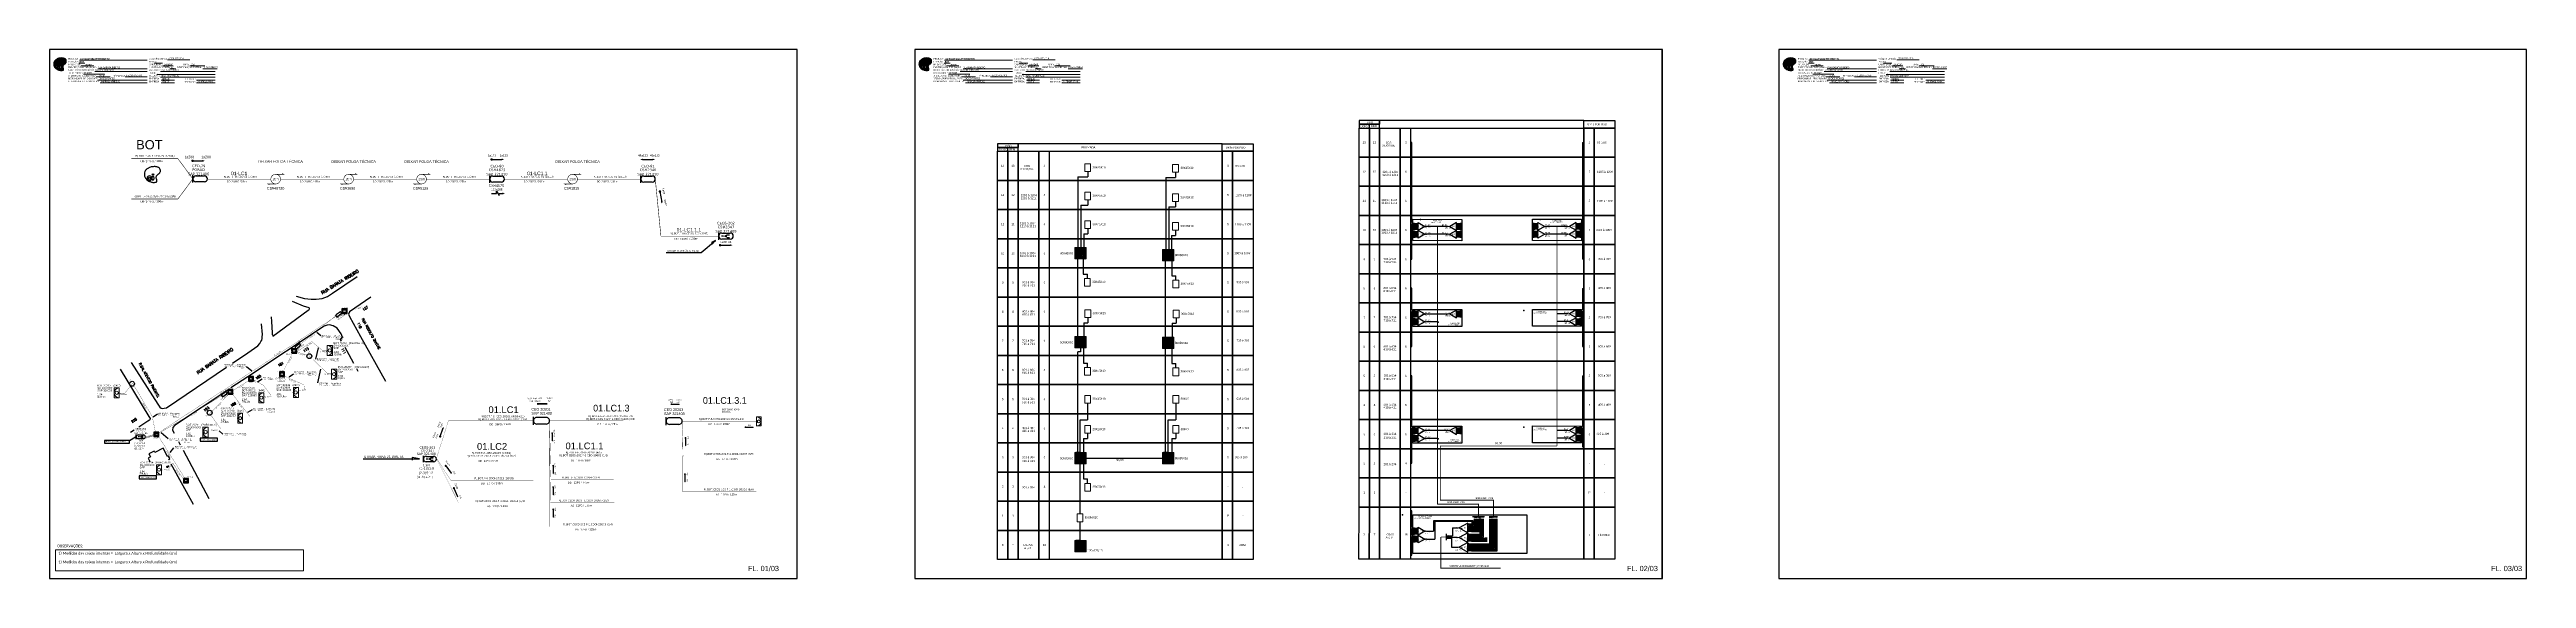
# Paper-space layout 'CDOI-20209' of a CAD drawing. Header units: inches. Extents: x 0 to 2779, y 2 to 596.
# The model-space entities are those that its viewports show. They can reach past a viewport. Long polylines and large blocks are cut down to what shows.
import ezdxf
from ezdxf.enums import TextEntityAlignment as Align

# ---------------------------------------------------------------- set-up
doc = ezdxf.new("R2010")
doc.units = ezdxf.units.IN
doc.header["$MEASUREMENT"] = 0
doc.linetypes.add('ARILSUPP', pattern=[2.98, 1.42, -0.71, 0.14, -0.71])
for name, color, linetype in [('10.1-Caixas Subterrâneas', 5, 'Continuous'), ('20.4-CEO', 1, 'Continuous'), ('20.4-CEOS', 1, 'Continuous'), ('20.5-CABO AÉREO', 1, 'Continuous'), ('20.5-CEO', 1, 'Continuous'), ('CAP a instalar', 1, 'Continuous'), ('celulas gpon', 7, 'Continuous'), ('CEO', 1, 'Continuous'), ('label_cabos', 7, 'Continuous'), ('LC1', 3, 'Continuous'), ('Legenda', 1, 'Continuous'), ('Meio Fio', 7, 'Continuous'), ('ml', 1, 'Continuous'), ('MUB', 252, 'Continuous'), ('SETA', 7, 'Continuous'), ('surveys', 7, 'Continuous'), ('surveys legendas', 7, 'Continuous'), ('texto', 255, 'Continuous'), ('Txtruas', 150, 'Continuous')]:
    doc.layers.add(name, color=color, linetype=linetype)
for name, color, linetype, lineweight in [("20.0-LEGENDA DOS CDO'S", 1, 'Continuous', 0), ('20.1-CDO_INTERIOR', 1, 'Continuous', 0), ('40.1-ETIQUETAS', 1, 'Continuous', 20)]:
    doc.layers.add(name, color=color, linetype=linetype, lineweight=lineweight)
doc.layers.add('EXTRA', color=50, linetype='Continuous', plot=False)
doc.styles.add('ARIAL', font='arial.ttf')
doc.styles.add('DIGICADE', font='arial.ttf')
doc.styles.add('ROMANS', font='romans.shx')
doc.styles.add('siredit', font='verdana.ttf')
doc.styles.add('WMF-Calibri0', font='calibri.ttf')
doc.styles.add('WMF-Calibri1', font='calibrib.ttf')
doc.linetypes.add('FENCELINE1', pattern='A,0.25,-0.1,[133,ltypeshp.shx,S=0.1,R=0,X=-0.1,Y=0],-0.1,1', length=1.45)
doc.linetypes.add('RESERVA', pattern='A,0.5,-0.15,["RESERVA",Standard,S=0.18,R=0,X=0,Y=-0.1],-1.3', length=1.95)
doc.dimstyles.new('CC', dxfattribs={"dimtxt": 1, "dimasz": 2, "dimexe": 0.18, "dimexo": 0.0625, "dimgap": 0.09, "dimtad": 0, "dimdec": 0, "dimrnd": 1, "dimzin": 0, "dimdsep": 46, "dimtxsty": 'siredit', "dimblk": 'NONE', "dimcen": 0, "dimse1": 1, "dimse2": 1, "dimsd1": 1, "dimsd2": 1, "dimclrt": 7, "dimadec": 0, "dimazin": 0, "dimtfac": 1, "dimtdec": 0, "dimtofl": 0, "dimtmove": 0, "dimatfit": 3, "dimfxl": 0, "dimtolj": 1, "dimtzin": 0, "dimarcsym": 0})

# ---------------------------------------------------------------- blocks, each defined once
blk = doc.blocks.new('*X7')
at = {"color": 0, "linetype": 'Continuous'}
for p, q in [((-1.25, 0.34099), (-0.49099, 1.1)), ((-1.25, 0.517767), (-0.667767, 1.1)), ((-1.25, 0.694544), (-0.844544, 1.1)), ((-1.25, 0.87132), (-1.02132, 1.1)), ((-1.25, 1.048097), (-1.198097, 1.1)), ((-1.25, 0.164214), (-0.8035, 0.610714)), ((-1.25, -0.012563), (-0.8035, 0.433937)), ((-1.25, -0.18934), (-0.8035, 0.25716)), ((-1.25, -0.366117), (-0.8035, 0.080383)), ((-0.789214, 0.625), (-0.314214, 1.1)), ((-0.612437, 0.625), (-0.137437, 1.1)), ((-0.43566, 0.625), (0.03934, 1.1)), ((-0.258883, 0.625), (0.216117, 1.1)), ((-0.082107, 0.625), (0.392893, 1.1)), ((0.09467, 0.625), (0.56967, 1.1)), ((0.271447, 0.625), (0.746447, 1.1)), ((0.448223, 0.625), (0.923223, 1.1)), ((0.625, 0.625), (1.1, 1.1)), ((0.801777, 0.625), (1.25, 1.073223)), ((0.8035, 0.449947), (1.25, 0.896447)), ((0.8035, 0.27317), (1.25, 0.71967)), ((0.8035, 0.096393), (1.25, 0.542893)), ((0.8035, -0.080383), (1.25, 0.366117)), ((0.8035, -0.25716), (1.25, 0.18934)), ((0.8035, -0.433937), (1.25, 0.012563)), ((-1.25, -0.542893), (-0.8035, -0.096393)), ((-1.25, -0.71967), (-0.8035, -0.27317)), ((-1.25, -0.896447), (-0.8035, -0.449947)), ((-1.25, -1.073223), (-0.801777, -0.625)), ((-1.1, -1.1), (-0.625, -0.625)), ((-0.923223, -1.1), (-0.448223, -0.625)), ((-0.746447, -1.1), (-0.271447, -0.625)), ((-0.56967, -1.1), (-0.09467, -0.625)), ((-0.392893, -1.1), (0.082107, -0.625)), ((-0.216117, -1.1), (0.258883, -0.625)), ((-0.03934, -1.1), (0.43566, -0.625)), ((0.137437, -1.1), (0.612437, -0.625)), ((0.314214, -1.1), (0.789214, -0.625)), ((0.49099, -1.1), (1.25, -0.34099)), ((0.667767, -1.1), (1.25, -0.517767)), ((0.8035, -0.610714), (1.25, -0.164214)), ((0.844544, -1.1), (1.25, -0.694544)), ((1.02132, -1.1), (1.25, -0.87132)), ((1.198097, -1.1), (1.25, -1.048097))]:
    blk.add_line(p, q, dxfattribs=at)
blk = doc.blocks.new('MANHOLE_MQ')
at = {"color": 0, "linetype": 'Continuous'}
for p, q in [((0.0000062, 0.0000057), (-0.0000063, 0.0000057)), ((-0.0000063, 0.0000057), (-0.0000063, -0.0000053)), ((-0.000004, 0.0000033), (0.000004, 0.0000033)), ((-0.000004, -0.0000029), (-0.000004, 0.0000033)), ((0.000004, 0.0000033), (0.000004, -0.0000029)), ((0.0000062, -0.0000053), (0.0000062, 0.0000057)), ((-0.0000063, -0.0000053), (0.0000062, -0.0000053)), ((0.000004, -0.0000029), (-0.000004, -0.0000029)), ((0.000004, -0.0000029), (0.000004, -0.0000029))]:
    blk.add_line(p, q, dxfattribs=at)
at = {"color": 0, "linetype": 'Continuous', "xscale": 5e-06, "yscale": 5e-06, "zscale": 1e-05}
blk.add_blockref('*X7', (0, 0.0000002), dxfattribs=at)
blk = doc.blocks.new('CDOI_CT_ESQ')
at = {"layer": '20.1-CDO_INTERIOR', "color": 0, "lineweight": 18}
blk.add_lwpolyline([(-2.1, -2.1), (-2.1, 2.1), (0, 2.1), (0, -2.1)], close=True, dxfattribs=at)
blk.add_circle((-1.1, 0), 0.68, dxfattribs=at)
blk.add_arc((0, 0), 2.13, 90.0276, 270.0276, dxfattribs=at)
at = {"layer": "20.0-LEGENDA DOS CDO'S", "color": 0, "style": 'ARIAL'}
for tag, p in [('SURVEY', (-9.3, 1.6)), ('SAP', (-9.3, 0.6)), ('CDO_N', (-9.3, 2.7)), ('1:XX', (-9.3, -1.1)), ('UMS', (-9.3, -2.1))]:
    blk.add_attdef(tag, p, '', height=0.68, rotation=359.9724, dxfattribs=at)
blk.add_attdef('FIBRAS_UTILIZADAS', text='', height=0.68, rotation=359.9724, dxfattribs=at).set_placement((-1.6, 2.7), align=Align.CENTER)
blk = doc.blocks.new('Inst CDOI-64')
at = {"layer": '20.1-CDO_INTERIOR', "color": 1, "lineweight": 18}
blk.add_lwpolyline([(-2.1, -2.1), (-2.1, 2.1), (0, 2.1), (0, -2.1)], close=True, dxfattribs=at)
blk.add_circle((-1.1, 0), 0.68, dxfattribs=at)
blk.add_arc((0, 0), 2.13, 90.0276, 270.0276, dxfattribs=at)
at = {"layer": "20.0-LEGENDA DOS CDO'S"}
for tag, p, style, flags in [('ID_ATIVIDADE', (-9.3, 3.8), 'ARIAL', 3), ('FATOR', (-1.5, 3.8), 'ARIAL', 1), ('QTDE', (-9.2, -3.7), 'DIGICADE', 3)]:
    blk.add_attdef(tag, p, '', height=0.8, rotation=0.118, dxfattribs=dict(at, style=style, flags=flags))
at = {"layer": "20.0-LEGENDA DOS CDO'S", "style": 'ARIAL'}
for tag, p, rotation in [('FID', (-9.3, 2.7), 0.118), ('SURVEY', (-9.3, 1.6), 359.9724), ('SAP', (-9.3, 0.6), 359.9724), ('1:XX', (-9.3, -1.1), 359.9724), ('UMS', (-9.3, -2.1), 359.9724)]:
    blk.add_attdef(tag, p, '', height=0.8, rotation=rotation, dxfattribs=at)
blk.add_attdef('FIBRAS_UTILIZADAS', text='', height=0.8, rotation=359.9724, dxfattribs=at).set_placement((-1, 2.7), align=Align.CENTER)
blk = doc.blocks.new('Inst CB DT OCUP CFOA-SM-DD-S-36')
at = {"layer": 'label_cabos', "color": 0, "style": 'siredit'}
for tag, flags, p in [('ID_ATIVIDADE', 3, (1.3, 2.7)), ('FATOR', 1, (11.6, 2.6))]:
    blk.add_attdef(tag, text='', height=1, rotation=359.69, dxfattribs=dict(at, flags=flags)).set_placement(p, align=Align.MIDDLE_CENTER)
for tag, p in [('TIPO_CABO', (1.1, 0)), ('DESTINO_CABO', (3.1, 1.3)), ('CABO', (4.7, -0.1)), ('/', (7.7, -0.1)), ('LANCE', (10.4, 0)), ('TIPO_CABO', (13.1, 1.2)), ('UND', (16.5, 0)), ('FID', (13.6, -1.4))]:
    blk.add_attdef(tag, text='', height=1, rotation=359.69, dxfattribs=at).set_placement(p, align=Align.MIDDLE_CENTER)
blk.add_attdef('QTDE', (11.9, -0.5), '', height=1, rotation=359.69, dxfattribs=at)
blk = doc.blocks.new('_None')
blk = doc.blocks.new('Inst CB DT OCUP CFOA-SM-DD-S-12')
at = {"layer": 'label_cabos', "color": 0, "style": 'siredit'}
for tag, flags, p in [('ID_ATIVIDADE', 3, (1.3, 2.7)), ('FATOR', 1, (11.6, 2.6))]:
    blk.add_attdef(tag, text='', height=1, rotation=359.69, dxfattribs=dict(at, flags=flags)).set_placement(p, align=Align.MIDDLE_CENTER)
for tag, p in [('TIPO_CABO', (1.1, 0)), ('DESTINO_CABO', (3.1, 1.3)), ('CABO', (4.7, -0.1)), ('/', (7.7, -0.1)), ('LANCE', (10.4, 0)), ('TIPO_CABO', (13.1, 1.2)), ('UND', (16.5, 0)), ('FID', (13.6, -1.4))]:
    blk.add_attdef(tag, text='', height=1, rotation=359.69, dxfattribs=at).set_placement(p, align=Align.MIDDLE_CENTER)
blk.add_attdef('QTDE', (11.9, -0.5), '', height=1, rotation=359.69, dxfattribs=at)
blk = doc.blocks.new('LEGENDA DOS CABOS')
at = {"layer": 'EXTRA', "color": 0, "style": 'siredit'}
for tag, p in [('ID', (4.6, 1)), ('XX', (9, 1))]:
    blk.add_attdef(tag, text='', height=0.48, rotation=359.69, dxfattribs=at).set_placement(p, align=Align.MIDDLE_CENTER)
at = {"layer": 'Legenda', "color": 0, "style": 'siredit'}
for tag, p in [('TIPO_CABO', (1.3, 0)), ('CABO', (4.7, -0.1)), ('/', (6.8, -0.1)), ('METROS', (10, -0.1))]:
    blk.add_attdef(tag, text='', height=0.8, rotation=359.69, dxfattribs=at).set_placement(p, align=Align.MIDDLE_CENTER)
blk = doc.blocks.new('A$C0CDF1BB7')
at = {"layer": 'Txtruas'}
blk.add_line((9.8, 5.7), (2.6, 5.7), dxfattribs=at)
for points in [[(0, 0), (0, 6.2)], [(9.8, 0.5), (2.6, 0.5)]]:
    blk.add_lwpolyline(points, dxfattribs=at)
for centre, start, end in [((2.6, 3.1), 89.9211, 269.9225), ((9.8, 3.1), 269.9211, 89.9225)]:
    blk.add_arc(centre, 2.57, start, end, dxfattribs=at)
blk = doc.blocks.new('ETIQUETA_RS5F')
at = {"layer": '40.1-ETIQUETAS', "color": 0, "style": 'siredit'}
blk.add_text('/', height=1.5, dxfattribs=at).set_placement((1.5, -2), align=Align.MIDDLE_RIGHT)
for tag, p in [('ETIQUETA_R_SECUNDARIA', (1.2, 2.1)), ('ETIQUETA_R_PRIMARIA', (1.2, 4.1)), ('F_ATIVAS/F_MORTAS', (1.1, -4.2))]:
    blk.add_attdef(tag, text='', height=1.5, dxfattribs=at).set_placement(p, align=Align.MIDDLE_CENTER)
for tag, p in [('TIPO_CABO', (-6.6, -2.1)), ('CAP_CABO', (0.4, -2.1))]:
    blk.add_attdef(tag, text='', height=1.5, dxfattribs=at).set_placement(p, align=Align.MIDDLE_RIGHT)
for tag, p in [('FUSÃO_1', (0.8, -8.4)), ('FUSÃO_2', (0.8, -10.6)), ('FUSÃO_3', (0.8, -12.9)), ('FUSÃO_4', (0.8, -15.1)), ('FUSÃO_5', (0.8, -17.2))]:
    blk.add_attdef(tag, text='', height=1.5, dxfattribs=at).set_placement(p, align=Align.CENTER)
blk.add_attdef('METROS', text='', height=1.5, dxfattribs=at).set_placement((2.1, -2), align=Align.MIDDLE_LEFT)
blk = doc.blocks.new('CDOI_INT')
at = {"layer": '20.1-CDO_INTERIOR', "color": 0, "lineweight": 18}
blk.add_lwpolyline([(4.2, -4.2), (4.2, 4.2), (0, 4.2), (0, -4.2)], close=True, dxfattribs=at)
blk.add_circle((2.1, 0), 1.36, dxfattribs=at)
blk.add_arc((0, 0), 4.25, 270, 90, dxfattribs=at)
at = {"layer": "20.0-LEGENDA DOS CDO'S", "color": 0, "style": 'ARIAL'}
for tag, p in [('CDO_N', (-0.1, 10.4)), ('SURVEY', (-0.1, 8.2)), ('SAP', (-0.1, 6.2)), ('SPLITER_1', (21.2, 10.4)), ('SPLITER_2', (21.2, 8.7)), ('1:XX', (5.9, -2.2)), ('UMS', (5.9, -4.2))]:
    blk.add_attdef(tag, p, '', height=1.36, dxfattribs=at)
blk.add_attdef('FIBRAS_UTILIZADAS', text='', height=1.36, dxfattribs=at).set_placement((15.3, 10.4), align=Align.CENTER)
blk = doc.blocks.new('A$C415C251F')
at = {"color": 3}
blk.add_point((0, 0), dxfattribs=at)
blk = doc.blocks.new('LEG_CDOIA8_C-SPLT_ESQ')
at = {"color": 3, "extrusion": (0, 0, -1), "xscale": -1, "zscale": -1}
blk.add_blockref('A$C415C251F', (0, 0), dxfattribs=at)
at = {"style": 'ARIAL', "flags": 4}
blk.add_attdef('SPLITAGEM', text='', height=1.5, dxfattribs=at).set_placement((18.6, -12.6), align=Align.CENTER)
at = {"color": 1, "style": 'WMF-Calibri0', "flags": 4}
blk.add_attdef('MODELO', text='', height=1.5, dxfattribs=at).set_placement((22.5, -4.5), align=Align.CENTER)
blk.add_attdef('CDO', (21.4, -2.6), '', height=2, dxfattribs=at)
blk = doc.blocks.new('SPLITTER_')
blk.add_point((0, 0))
at = {"style": 'ARIAL', "flags": 4}
blk.add_attdef('SPLT', (0, -3.3), '', height=1.5, dxfattribs=at)
blk = doc.blocks.new('SPLT_1-8_SC-APC_ESQ')
at = {"color": 3, "lineweight": 0}
for points in [[(2.4, -3), (0, -3)], [(2.4, -4), (0, -4)], [(2.4, -4.2), (0, -4.2)], [(2.4, -5.2), (0, -5.2)], [(2.4, -5.3), (0, -5.3)], [(2.4, -6.3), (0, -6.3)], [(2.4, -6.5), (0, -6.5)], [(2.4, -7.5), (0, -7.5)], [(2.4, -7.6), (0, -7.6)], [(2.4, -8.6), (0, -8.6)], [(2.4, -8.8), (0, -8.8)], [(2.4, -9.8), (0, -9.8)], [(2.4, -9.9), (0, -9.9)], [(2.4, -10.9), (0, -10.9)], [(2.4, -11.1), (0, -11.1)], [(2.4, -12.1), (0, -12.1)], [(2.4, -3), (2.4, -4)], [(2.4, -4.2), (2.4, -5.2)], [(2.4, -5.3), (2.4, -6.3)], [(2.4, -6.5), (2.4, -7.5)], [(2.4, -7.6), (2.4, -8.6)], [(2.4, -8.8), (2.4, -9.8)], [(2.4, -9.9), (2.4, -10.9)], [(2.4, -11.1), (2.4, -12.1)], [(3, -3.5), (7.4, -3.5)], [(7.4, -4.7), (3, -4.7)], [(7.4, -5.8), (3, -5.8)], [(7.4, -7), (3, -7)], [(7.4, -8.1), (3, -8.1)], [(7.4, -9.3), (3, -9.3)], [(7.4, -10.4), (3, -10.4)], [(7.4, -11.6), (3, -11.6)]]:
    blk.add_lwpolyline(points, dxfattribs=at)
for points in [[(3, -3.2), (2.4, -3.2), (2.4, -3.8), (3, -3.8)], [(3, -4.4), (2.4, -4.4), (2.4, -5), (3, -5)], [(3, -5.5), (2.4, -5.5), (2.4, -6.1), (3, -6.1)], [(3, -6.7), (2.4, -6.7), (2.4, -7.3), (3, -7.3)], [(3, -7.8), (2.4, -7.8), (2.4, -8.4), (3, -8.4)], [(3, -9), (2.4, -9), (2.4, -9.6), (3, -9.6)], [(3, -10.1), (2.4, -10.1), (2.4, -10.7), (3, -10.7)], [(3, -11.3), (2.4, -11.3), (2.4, -11.9), (3, -11.9)]]:
    blk.add_lwpolyline(points, close=True, dxfattribs=at)
at = {"color": 1}
blk.add_lwpolyline([(7.4, -2.1), (17, -7.5), (7.4, -13), (7.4, -2.1)], dxfattribs=at)
at = {"color": 1, "lineweight": 0}
blk.add_lwpolyline([(17, -7.5), (19.3, -7.5)], dxfattribs=at)
at = {"color": 1, "style": 'ARIAL'}
for s, height, p in [('S2', 0.75, (7.6, -5)), ('S3', 0.75, (7.6, -6.2)), ('S4', 0.75, (7.6, -7.4)), ('S5', 0.75, (7.5, -8.6)), ('S6', 0.75, (7.6, -9.7)), ('S7', 0.75, (7.6, -10.8)), ('S8', 0.75, (7.6, -11.9)), ('S1', 0.75, (7.7, -3.8)), ('1:8', 2, (10.5, -8.4))]:
    blk.add_text(s, height=height, dxfattribs=at).set_placement(p)
blk = doc.blocks.new('SPLT_1-8_SC-APC')
at = {"color": 1, "lineweight": 0}
blk.add_lwpolyline([(-17, -7.5), (-19.3, -7.5)], dxfattribs=at)
at = {"color": 1}
blk.add_lwpolyline([(-7.4, -2.1), (-17, -7.5), (-7.4, -13), (-7.4, -2.1)], dxfattribs=at)
at = {"color": 3, "lineweight": 0}
for points in [[(-3, -3.5), (-7.4, -3.5)], [(-7.4, -4.7), (-3, -4.7)], [(-7.4, -5.8), (-3, -5.8)], [(-7.4, -7), (-3, -7)], [(-7.4, -8.1), (-3, -8.1)], [(-7.4, -9.3), (-3, -9.3)], [(-7.4, -10.4), (-3, -10.4)], [(-7.4, -11.6), (-3, -11.6)], [(-2.4, -3), (-2.4, -4)], [(-2.4, -3), (0, -3)], [(-2.4, -4), (0, -4)], [(-2.4, -4.2), (-2.4, -5.2)], [(-2.4, -4.2), (0, -4.2)], [(-2.4, -5.2), (0, -5.2)], [(-2.4, -5.3), (-2.4, -6.3)], [(-2.4, -5.3), (0, -5.3)], [(-2.4, -6.3), (0, -6.3)], [(-2.4, -6.5), (-2.4, -7.5)], [(-2.4, -6.5), (0, -6.5)], [(-2.4, -7.5), (0, -7.5)], [(-2.4, -7.6), (-2.4, -8.6)], [(-2.4, -7.6), (0, -7.6)], [(-2.4, -8.6), (0, -8.6)], [(-2.4, -8.8), (-2.4, -9.8)], [(-2.4, -8.8), (0, -8.8)], [(-2.4, -9.8), (0, -9.8)], [(-2.4, -9.9), (-2.4, -10.9)], [(-2.4, -9.9), (0, -9.9)], [(-2.4, -10.9), (0, -10.9)], [(-2.4, -11.1), (-2.4, -12.1)], [(-2.4, -11.1), (0, -11.1)], [(-2.4, -12.1), (0, -12.1)]]:
    blk.add_lwpolyline(points, dxfattribs=at)
for points in [[(-3, -3.2), (-2.4, -3.2), (-2.4, -3.8), (-3, -3.8)], [(-3, -4.4), (-2.4, -4.4), (-2.4, -5), (-3, -5)], [(-3, -5.5), (-2.4, -5.5), (-2.4, -6.1), (-3, -6.1)], [(-3, -6.7), (-2.4, -6.7), (-2.4, -7.3), (-3, -7.3)], [(-3, -7.8), (-2.4, -7.8), (-2.4, -8.4), (-3, -8.4)], [(-3, -9), (-2.4, -9), (-2.4, -9.6), (-3, -9.6)], [(-3, -10.1), (-2.4, -10.1), (-2.4, -10.7), (-3, -10.7)], [(-3, -11.3), (-2.4, -11.3), (-2.4, -11.9), (-3, -11.9)]]:
    blk.add_lwpolyline(points, close=True, dxfattribs=at)
at = {"color": 1, "style": 'ARIAL'}
for s, height, p in [('1:8', 2, (-13.9, -8.4)), ('S1', 0.75, (-8.7, -3.8)), ('S2', 0.75, (-8.7, -5)), ('S3', 0.75, (-8.7, -6.2)), ('S4', 0.75, (-8.7, -7.4)), ('S5', 0.75, (-8.7, -8.6)), ('S6', 0.75, (-8.7, -9.7)), ('S7', 0.75, (-8.7, -10.8)), ('S8', 0.75, (-8.7, -11.9))]:
    blk.add_text(s, height=height, dxfattribs=at).set_placement(p)
blk = doc.blocks.new('OI')
h = blk.add_hatch(color=40)
edge = h.paths.add_edge_path()
edge.add_spline(control_points=[(4.4, -0.7), (3.9, -1), (3.3, -1.5), (2.8, -2.6), (2.9, -3.5), (3.1, -4.3), (3.3, -4.9), (3.4, -5.4), (3.4, -5.9), (3.2, -6.4), (2.5, -6.6), (1.7, -6.6), (0.6, -6.7), (-0.6, -6.4), (-1.6, -6.1), (-2.8, -5.6), (-3.9, -4.8), (-4.9, -3.7), (-5.3, -2.6), (-5.6, -1.9), (-5.8, -1), (-5.7, 0.5), (-5.1, 2), (-4.1, 3), (-3.3, 3.6), (-2.4, 4.2), (-1.4, 4.4), (-0.6, 4.7), (0.8, 4.9), (2.2, 5), (3.8, 4.6), (4.7, 4.2), (5.4, 3.7), (5.8, 3), (6, 2.2), (6, 1.5), (5.7, 0.6), (5.3, 0.1), (4.9, -0.4), (4.5, -0.6), (4.4, -0.7)], knot_values=[0, 0, 0, 0, 1.60434, 2.417191, 3.427595, 4.282808, 4.776746, 5.304182, 5.888771, 6.258406, 6.858137, 7.79129, 8.986195, 10.124242, 11.187857, 12.242908, 13.953784, 15.414161, 16.515391, 17.349188, 17.675853, 19.552021, 21.515531, 22.568638, 23.63245, 24.621084, 25.782718, 26.745347, 27.142653, 29.870543, 31.004649, 31.921532, 32.709589, 33.801391, 34.042471, 35.192333, 35.971461, 36.628871, 37.254359, 37.836911, 37.836911, 37.836911, 37.836911], degree=3, periodic=0)
h.paths.add_polyline_path([(1.1, -0.9, -1), (0, -0.9, -1)], flags=16)
edge = h.paths.add_edge_path(flags=16)
edge.add_ellipse((0.6, -3.6), major_axis=(-0.02, 1.71), ratio=0.361305, start_angle=0, end_angle=360)
h.paths.add_polyline_path([(-0.4, -3.6, -1), (-3.8, -3.6, -1)], flags=16)
edge = h.paths.add_edge_path(flags=0)
edge.add_ellipse((-2.1, -3.6), major_axis=(0, 0.885), ratio=0.758294, start_angle=0, end_angle=360)
at = {"color": 40}
for centre, radius in [((-2.1, -3.6), 1.72), ((0.5, -0.9), 0.587)]:
    blk.add_circle(centre, radius, dxfattribs=at)
blk.add_ellipse((-2.1, -3.6), major_axis=(0, 0.885), ratio=0.758294, start_param=-3.141592653589792, end_param=3.141592653589792, dxfattribs=at)
blk.add_ellipse((0.6, -3.6), major_axis=(-0.02, 1.71), ratio=0.361305, dxfattribs=at)
at = {"color": 40, "start_tangent": (-0.800898, -0.598801), "end_tangent": (-0.800898, -0.598801)}
blk.add_spline([(4.4, -0.7), (3.2, -1.8), (2.9, -2.5), (2.9, -3.5), (3.1, -4.4), (3.3, -4.8), (3.4, -5.4), (3.4, -6), (3.2, -6.3), (2.7, -6.5), (1.7, -6.6), (0.5, -6.6), (-0.6, -6.4), (-1.6, -6.1), (-2.6, -5.7), (-3.9, -4.7), (-4.9, -3.6), (-5.4, -2.6), (-5.6, -1.8), (-5.7, -1.5), (-5.6, 0.4), (-4.8, 2.2), (-4.1, 3), (-3.3, 3.6), (-2.4, 4.1), (-1.3, 4.5), (-0.4, 4.7), (0, 4.8), (2.7, 4.8), (3.8, 4.5), (4.7, 4.2), (5.3, 3.7), (5.9, 2.7), (5.9, 2.5), (5.9, 1.3), (5.7, 0.6), (5.3, 0.1), (4.8, -0.4), (4.4, -0.7)], degree=3, dxfattribs=at)

msp = doc.modelspace()

# ---------------------------------------------------------------- hatches: boundary and pattern name
h = msp.add_hatch(color=3)
h.dxf.hatch_style = 1
edge = h.paths.add_edge_path()
edge.add_arc((4953.6, 479.3), 0.205, 0, 360)
h = msp.add_hatch(color=3)
h.dxf.hatch_style = 1
edge = h.paths.add_edge_path()
edge.add_arc((4977.7, 479.3), 0.205, 0, 360)
h = msp.add_hatch(color=3)
h.dxf.hatch_style = 1
edge = h.paths.add_edge_path()
edge.add_arc((5087.9, 479.3), 0.205, 0, 360)
h = msp.add_hatch(color=3)
h.dxf.hatch_style = 1
edge = h.paths.add_edge_path()
edge.add_arc((5112, 479.3), 0.205, 0, 360)
h = msp.add_hatch()
h.set_pattern_fill('ANSI31', color=1, scale=10, style=0)
h.set_pattern_definition([(45, (2317.6612, 187.1886), (-0.8838835, 0.8838835), [])])
h.paths.add_polyline_path([(4558.9, 442.9), (4571.6, 442.9), (4571.6, 455.6), (4558.9, 455.6)])
h = msp.add_hatch()
h.set_pattern_fill('ANSI31', color=1, scale=10, style=0)
h.set_pattern_definition([(45, (2416.1625, 185.1632), (-0.8838835, 0.8838835), [])])
h.paths.add_polyline_path([(4657.4, 440.9), (4670.1, 440.9), (4670.1, 453.5), (4657.4, 453.5)])
h = msp.add_hatch(color=3)
h.dxf.hatch_style = 1
edge = h.paths.add_edge_path()
edge.add_arc((4953.6, 470.6), 0.205, 0, 360)
h = msp.add_hatch(color=3)
h.dxf.hatch_style = 1
edge = h.paths.add_edge_path()
edge.add_arc((4977.7, 470.6), 0.205, 0, 360)
h = msp.add_hatch(color=3)
h.dxf.hatch_style = 1
edge = h.paths.add_edge_path()
edge.add_arc((5087.9, 470.6), 0.205, 0, 360)
h = msp.add_hatch(color=3)
h.dxf.hatch_style = 1
edge = h.paths.add_edge_path()
edge.add_arc((5112, 470.6), 0.205, 0, 360)
h = msp.add_hatch(color=3)
h.dxf.hatch_style = 1
edge = h.paths.add_edge_path()
edge.add_arc((4953.6, 381), 0.205, 0, 360)
h = msp.add_hatch(color=3)
h.dxf.hatch_style = 1
edge = h.paths.add_edge_path()
edge.add_arc((4953.6, 372.3), 0.205, 0, 360)
h = msp.add_hatch()
h.set_pattern_fill('ANSI31', color=1, scale=10, style=0)
h.set_pattern_definition([(45, (2317.7493, 87.2887), (-0.8838835, 0.8838835), [])])
h.paths.add_polyline_path([(4559, 343), (4571.7, 343), (4571.7, 355.7), (4559, 355.7)])
h = msp.add_hatch()
h.set_pattern_fill('ANSI31', color=1, scale=10, style=0)
h.set_pattern_definition([(45, (2416.1625, 86.6005), (-0.8838835, 0.8838835), [])])
h.paths.add_polyline_path([(4657.4, 342.3), (4670.1, 342.3), (4670.1, 355), (4657.4, 355)])
h = msp.add_hatch(color=3)
h.dxf.hatch_style = 1
edge = h.paths.add_edge_path()
edge.add_arc((4953.6, 250.1), 0.205, 0, 360)
h = msp.add_hatch()
h.set_pattern_fill('ANSI31', color=1, scale=10, style=0)
h.set_pattern_definition([(45, (2317.7493, -42.9195), (-0.8838835, 0.8838835), [])])
h.paths.add_polyline_path([(4559, 212.8), (4571.7, 212.8), (4571.7, 225.5), (4559, 225.5)])
h = msp.add_hatch()
h.set_pattern_fill('ANSI31', color=1, scale=10, style=0)
h.set_pattern_definition([(45, (2416.1625, -42.9195), (-0.8838835, 0.8838835), [])])
h.paths.add_polyline_path([(4657.4, 212.8), (4670.1, 212.8), (4670.1, 225.5), (4657.4, 225.5)])
h = msp.add_hatch(color=3)
h.dxf.hatch_style = 1
edge = h.paths.add_edge_path()
edge.add_arc((4953.6, 241.3), 0.205, 0, 360)
h = msp.add_hatch(color=3)
h.dxf.hatch_style = 1
edge = h.paths.add_edge_path()
edge.add_arc((4987.8, 140.9), 0.242, 0, 360)
h = msp.add_hatch(color=3)
h.dxf.hatch_style = 1
edge = h.paths.add_edge_path()
edge.add_arc((5000.6, 144.9), 0.242, 0, 360)
h = msp.add_hatch(color=3)
h.dxf.hatch_style = 1
edge = h.paths.add_edge_path()
edge.add_arc((5001.1, 143.8), 0.242, 0, 360)
h = msp.add_hatch(color=3)
h.dxf.hatch_style = 1
edge = h.paths.add_edge_path()
edge.add_arc((5001.6, 142.6), 0.242, 0, 360)
h = msp.add_hatch(color=3)
h.dxf.hatch_style = 1
edge = h.paths.add_edge_path()
edge.add_arc((5002.1, 141.5), 0.242, 0, 360)
h = msp.add_hatch(color=3)
h.dxf.hatch_style = 1
edge = h.paths.add_edge_path()
edge.add_arc((5002.6, 140.3), 0.242, 0, 360)
h = msp.add_hatch(color=3)
h.dxf.hatch_style = 1
edge = h.paths.add_edge_path()
edge.add_arc((5003.1, 139.2), 0.242, 0, 360)
h = msp.add_hatch()
h.set_pattern_fill('ANSI31', color=1, scale=7.526522, style=0)
h.set_pattern_definition([(45, (4336.1624, -200.3753), (-0.6652568, 0.6652568), [])])
h.paths.add_polyline_path([(4571.7, 126.7), (4559, 126.7), (4559, 114), (4571.7, 114)])
h.paths.add_polyline_path([(4561.6, 118.3), (4569.5, 118.3), (4569.5, 122.4), (4561.6, 122.4)], flags=24)
h = msp.add_hatch(color=3)
h.dxf.hatch_style = 1
edge = h.paths.add_edge_path()
edge.add_arc((4953.6, 137.1), 0.205, 0, 360)
h = msp.add_hatch(color=3)
h.dxf.hatch_style = 1
edge = h.paths.add_edge_path()
edge.add_arc((4953.6, 128.4), 0.205, 0, 360)
h = msp.add_hatch(color=3)
h.dxf.hatch_style = 1
edge = h.paths.add_edge_path()
edge.add_arc((4987.8, 130), 0.242, 0, 360)
h = msp.add_hatch(color=3)
h.dxf.hatch_style = 1
edge = h.paths.add_edge_path()
edge.add_arc((4988.9, 119.1), 0.242, 0, 360)
h = msp.add_hatch(color=3)
h.dxf.hatch_style = 1
edge = h.paths.add_edge_path()
edge.add_arc((5000.6, 134), 0.242, 0, 360)
h = msp.add_hatch(color=3)
h.dxf.hatch_style = 1
edge = h.paths.add_edge_path()
edge.add_arc((5000.6, 123.1), 0.242, 0, 360)
h = msp.add_hatch(color=3)
h.dxf.hatch_style = 1
edge = h.paths.add_edge_path()
edge.add_arc((5001.1, 132.9), 0.242, 0, 360)
h = msp.add_hatch(color=3)
h.dxf.hatch_style = 1
edge = h.paths.add_edge_path()
edge.add_arc((5001.1, 122), 0.242, 0, 360)
h = msp.add_hatch(color=3)
h.dxf.hatch_style = 1
edge = h.paths.add_edge_path()
edge.add_arc((5001.6, 131.7), 0.242, 0, 360)
h = msp.add_hatch(color=3)
h.dxf.hatch_style = 1
edge = h.paths.add_edge_path()
edge.add_arc((5001.6, 120.8), 0.242, 0, 360)
h = msp.add_hatch(color=3)
h.dxf.hatch_style = 1
edge = h.paths.add_edge_path()
edge.add_arc((5002.1, 130.6), 0.242, 0, 360)
h = msp.add_hatch(color=3)
h.dxf.hatch_style = 1
edge = h.paths.add_edge_path()
edge.add_arc((5002.1, 119.7), 0.242, 0, 360)
h = msp.add_hatch(color=3)
h.dxf.hatch_style = 1
edge = h.paths.add_edge_path()
edge.add_arc((5002.6, 129.4), 0.242, 0, 360)
h = msp.add_hatch(color=3)
h.dxf.hatch_style = 1
edge = h.paths.add_edge_path()
edge.add_arc((5002.6, 118.5), 0.242, 0, 360)
h = msp.add_hatch(color=3)
h.dxf.hatch_style = 1
edge = h.paths.add_edge_path()
edge.add_arc((5003.1, 128.3), 0.242, 0, 360)
h = msp.add_hatch(color=3)
h.dxf.hatch_style = 1
edge = h.paths.add_edge_path()
edge.add_arc((5003.1, 117.4), 0.242, 0, 360)
h = msp.add_hatch(color=3)
h.dxf.hatch_style = 1
edge = h.paths.add_edge_path()
edge.add_arc((5003.6, 138), 0.242, 0, 360)
h = msp.add_hatch(color=3)
h.dxf.hatch_style = 1
edge = h.paths.add_edge_path()
edge.add_arc((5003.6, 127.1), 0.242, 0, 360)
h = msp.add_hatch(color=3)
h.dxf.hatch_style = 1
edge = h.paths.add_edge_path()
edge.add_arc((5003.6, 116.2), 0.242, 0, 360)
h = msp.add_hatch(color=3)
h.dxf.hatch_style = 1
edge = h.paths.add_edge_path()
edge.add_arc((5004.1, 136.9), 0.242, 0, 360)
h = msp.add_hatch(color=3)
h.dxf.hatch_style = 1
edge = h.paths.add_edge_path()
edge.add_arc((5004.1, 126), 0.242, 0, 360)
h = msp.add_hatch(color=3)
h.dxf.hatch_style = 1
edge = h.paths.add_edge_path()
edge.add_arc((5004.1, 115.1), 0.242, 0, 360)

# ---------------------------------------------------------------- linework, layer by layer
at = {"color": 5}
for p, q in [((4965.7, 479.3), (4953.6, 479.3)), ((4977.7, 479.3), (4965.7, 479.3)), ((4965.7, 470.6), (4953.6, 470.6)), ((4977.7, 470.6), (4965.7, 470.6)), ((4965.7, 381), (4953.6, 381)), ((4965.7, 372.3), (4953.6, 372.3)), ((4977.7, 381), (4965.7, 381)), ((4965.7, 250.1), (4953.6, 250.1)), ((4965.7, 241.3), (4953.6, 241.3)), ((4977.7, 250.1), (4965.7, 250.1))]:
    msp.add_line(p, q, dxfattribs=at)
at = {"color": 6}
for p, q in [((5099.9, 479.3), (5087.9, 479.3)), ((5112, 479.3), (5099.9, 479.3)), ((5099.9, 470.6), (5087.9, 470.6)), ((5112, 470.6), (5099.9, 470.6)), ((5112, 381.3), (5099.9, 381.3)), ((5112, 372.6), (5099.9, 372.6)), ((5112, 250.3), (5099.9, 250.3)), ((5112, 241.6), (5099.9, 241.6))]:
    msp.add_line(p, q, dxfattribs=at)
at = {"color": 3}
for p, q in [((5130, 442.6), (5128.6, 442.6)), ((4935.6, 213.4), (4937, 213.4))]:
    msp.add_line(p, q, dxfattribs=at)
for p, q in [((4564.8, 225.5), (4560.2, 225.5)), ((4663.2, 225.5), (4658.6, 225.5)), ((4564.8, 126.7), (4560.2, 126.7))]:
    msp.add_line(p, q)
at = {"color": 0, "lineweight": 0}
for p, q in [((3376.5, 116.4), (3654.7, 116.4)), ((3376.5, 92.7), (3376.5, 116.4)), ((3654.7, 116.4), (3654.7, 92.7)), ((3654.7, 92.7), (3376.5, 92.7))]:
    msp.add_line(p, q, dxfattribs=at)
for points in [[(3369.9, 84.1), (4208.5, 84.1), (4208.5, 678.1), (3369.9, 678.1), (3369.9, 84.1)], [(4379.5, 84.1), (5218, 84.1), (5218, 678.1), (4379.5, 678.1), (4379.5, 84.1)], [(5306.6, 84.1), (6145.2, 84.1), (6145.2, 678.1), (5306.6, 678.1), (5306.6, 84.1)], [(4889.4, 589.9), (4889.4, 594.1)], [(4900.9, 589.9), (5130, 589.9), (5130, 598.2), (4900.9, 598.2), (4900.9, 598.2), (4900.9, 594.1)], [(5129.9, 589.9), (5129.9, 598.2)], [(4483.8, 563.8), (4483.8, 567.9)], [(4495.4, 563.8), (4724.4, 563.8), (4724.4, 572), (4495.4, 572), (4495.4, 572), (4495.4, 567.9)], [(4724.4, 563.8), (4724.4, 572)], [(5128.6, 311.6), (5130, 311.6)]]:
    msp.add_lwpolyline(points)
at = {"color": 7, "lineweight": 0}
for points in [[(3402.9, 662.7), (3409.4, 662.7)], [(3403.4, 666), (3479.4, 666)], [(3405.5, 659.7), (3419.5, 659.7)], [(3407.9, 650.2), (3431.5, 650.2)], [(3420.7, 653.3), (3479.4, 653.3)], [(3422.4, 647.3), (3438.1, 647.3)], [(3424.1, 656.4), (3479.4, 656.4)], [(3424.1, 643.7), (3479.4, 643.7)], [(3426.6, 640.5), (3479.4, 640.5)], [(3454.7, 647.3), (3479.2, 647.3)], [(3455.2, 647.3), (3479.4, 647.3)], [(3487.2, 662.8), (3496.6, 662.8)], [(3490.3, 650.1), (3555.6, 650.1)], [(3494.3, 653.3), (3555.6, 653.3)], [(3494.6, 646.8), (3555.6, 646.8)], [(3495.2, 643.7), (3510, 643.7)], [(3495.2, 640.5), (3510, 640.5)], [(3497.2, 659.7), (3508.8, 659.7)], [(3502.2, 666.5), (3527.3, 666.5)], [(3504.8, 656.4), (3511.7, 656.4)], [(3527.2, 659.7), (3544, 659.7)], [(3534.8, 643.7), (3555.6, 643.7)], [(3534.8, 640.5), (3555.6, 640.5)], [(3542, 656.4), (3558.1, 656.4)], [(4412.4, 662.7), (4419, 662.7)], [(4412.9, 666), (4488.9, 666)], [(4415.1, 659.7), (4429, 659.7)], [(4417.4, 650.2), (4441, 650.2)], [(4430.3, 653.3), (4488.9, 653.3)], [(4432, 647.3), (4447.6, 647.3)], [(4433.7, 656.4), (4488.9, 656.4)], [(4433.7, 643.7), (4488.9, 643.7)], [(4436.2, 640.5), (4488.9, 640.5)], [(4464.3, 647.3), (4488.8, 647.3)], [(4464.8, 647.3), (4488.9, 647.3)], [(4496.7, 662.8), (4506.2, 662.8)], [(4499.8, 650.1), (4565.1, 650.1)], [(4503.9, 653.3), (4565.1, 653.3)], [(4504.1, 646.8), (4565.1, 646.8)], [(4504.7, 643.7), (4519.5, 643.7)], [(4504.7, 640.5), (4519.5, 640.5)], [(4506.8, 659.7), (4518.4, 659.7)], [(4511.8, 666.5), (4536.9, 666.5)], [(4514.4, 656.4), (4521.3, 656.4)], [(4536.7, 659.7), (4553.6, 659.7)], [(4544.3, 643.7), (4565.1, 643.7)], [(4544.3, 640.5), (4565.1, 640.5)], [(4551.5, 656.4), (4567.7, 656.4)], [(5339.6, 662.7), (5346.1, 662.7)], [(5340.1, 666), (5416.1, 666)], [(5342.2, 659.7), (5356.2, 659.7)], [(5344.6, 650.2), (5368.2, 650.2)], [(5357.4, 653.3), (5416.1, 653.3)], [(5359.1, 647.3), (5374.8, 647.3)], [(5360.8, 656.4), (5416.1, 656.4)], [(5360.8, 643.7), (5416.1, 643.7)], [(5363.3, 640.5), (5416.1, 640.5)], [(5391.4, 647.3), (5415.9, 647.3)], [(5391.9, 647.3), (5416.1, 647.3)], [(5423.9, 662.8), (5433.3, 662.8)], [(5427, 650.1), (5492.3, 650.1)], [(5431, 653.3), (5492.3, 653.3)], [(5431.3, 646.8), (5492.3, 646.8)], [(5431.9, 643.7), (5446.7, 643.7)], [(5431.9, 640.5), (5446.7, 640.5)], [(5433.9, 659.7), (5445.5, 659.7)], [(5438.9, 666.5), (5464, 666.5)], [(5441.5, 656.4), (5448.4, 656.4)], [(5463.9, 659.7), (5480.7, 659.7)], [(5471.5, 643.7), (5492.3, 643.7)], [(5471.5, 640.5), (5492.3, 640.5)], [(5478.7, 656.4), (5494.8, 656.4)], [(5000.6, 144.9), (4999.7, 144.9)], [(4999.7, 143.8), (5001.1, 143.8)], [(4999.7, 142.6), (5001.6, 142.6)], [(4999.7, 141.5), (5002.1, 141.5)], [(4999.7, 140.3), (5002.6, 140.3)], [(4999.7, 139.2), (5003.1, 139.2)], [(4999.7, 138), (5003.6, 138)], [(4999.7, 136.9), (5004.1, 136.9)], [(5000.6, 134), (4999.7, 134)], [(4999.7, 132.9), (5001.1, 132.9)], [(4999.7, 131.7), (5001.6, 131.7)], [(4999.7, 130.6), (5002.1, 130.6)], [(4999.7, 129.4), (5002.6, 129.4)], [(4999.7, 128.3), (5003.1, 128.3)], [(4999.7, 127.1), (5003.6, 127.1)], [(4999.7, 126), (5004.1, 126)], [(5000.6, 123.1), (4999.7, 123.1)], [(4999.7, 122), (5001.1, 122)], [(4999.7, 120.8), (5001.6, 120.8)], [(4999.7, 119.7), (5002.1, 119.7)], [(4999.7, 118.5), (5002.6, 118.5)], [(4999.7, 117.4), (5003.1, 117.4)], [(4999.7, 116.2), (5003.6, 116.2)], [(4999.7, 115.1), (5004.1, 115.1)]]:
    msp.add_lwpolyline(points, dxfattribs=at)
at = {"color": 0}
for points in [[(4877.8, 594.1), (4900.9, 594.1), (4900.9, 598.2), (4877.8, 598.2)], [(4877.8, 589.9), (4900.9, 589.9), (4900.9, 594.1), (4877.8, 594.1)], [(4472.2, 567.9), (4495.4, 567.9), (4495.4, 572), (4472.2, 572)], [(4472.2, 563.8), (4495.4, 563.8), (4495.4, 567.9), (4472.2, 567.9)]]:
    msp.add_lwpolyline(points, close=True, dxfattribs=at)
for points in [[(4877.8, 589.9), (4889.4, 589.9), (4889.4, 557.2), (4877.8, 557.2)], [(4889.4, 589.9), (4900.9, 589.9), (4900.9, 557.2), (4889.4, 557.2)], [(4900.9, 589.9), (5130, 589.9), (5130, 557.2), (4900.9, 557.2)], [(4900.9, 589.9), (4924.1, 589.9), (4924.1, 557.2), (4900.9, 557.2)], [(4924.1, 589.9), (4935.6, 589.9), (4935.6, 557.2), (4924.1, 557.2)], [(5130, 598.2), (5164.7, 598.2), (5164.7, 589.9), (5130, 589.9)], [(5130, 589.9), (5141.5, 589.9), (5141.5, 557.2), (5130, 557.2)], [(5141.5, 589.9), (5164.7, 589.9), (5164.7, 557.2), (5141.5, 557.2)], [(4472.2, 563.8), (4483.8, 563.8), (4483.8, 531), (4472.2, 531)], [(4483.8, 563.8), (4495.4, 563.8), (4495.4, 531), (4483.8, 531)], [(4495.4, 563.8), (4724.4, 563.8), (4724.4, 531), (4495.4, 531)], [(4495.4, 563.8), (4518.5, 563.8), (4518.5, 531), (4495.4, 531)], [(4518.5, 563.8), (4530.1, 563.8), (4530.1, 531), (4518.5, 531)], [(4724.4, 572), (4759.1, 572), (4759.1, 563.8), (4724.4, 563.8)], [(4724.4, 563.8), (4736, 563.8), (4736, 531), (4724.4, 531)], [(4736, 563.8), (4759.1, 563.8), (4759.1, 531), (4736, 531)], [(4877.8, 557.2), (4889.4, 557.2), (4889.4, 524.5), (4877.8, 524.5)], [(4889.4, 557.2), (4900.9, 557.2), (4900.9, 524.5), (4889.4, 524.5)], [(4900.9, 557.2), (5130, 557.2), (5130, 524.5), (4900.9, 524.5)], [(4900.9, 557.2), (4924.1, 557.2), (4924.1, 524.5), (4900.9, 524.5)], [(4924.1, 557.2), (4935.6, 557.2), (4935.6, 524.5), (4924.1, 524.5)], [(5130, 557.2), (5141.5, 557.2), (5141.5, 524.5), (5130, 524.5)], [(5141.5, 557.2), (5164.7, 557.2), (5164.7, 524.5), (5141.5, 524.5)], [(4472.2, 531), (4483.8, 531), (4483.8, 498.3), (4472.2, 498.3)], [(4483.8, 531), (4495.4, 531), (4495.4, 498.3), (4483.8, 498.3)], [(4495.4, 531), (4724.4, 531), (4724.4, 498.3), (4495.4, 498.3)], [(4495.4, 531), (4518.5, 531), (4518.5, 498.3), (4495.4, 498.3)], [(4518.5, 531), (4530.1, 531), (4530.1, 498.3), (4518.5, 498.3)], [(4724.4, 531), (4736, 531), (4736, 498.3), (4724.4, 498.3)], [(4736, 531), (4759.1, 531), (4759.1, 498.3), (4736, 498.3)], [(4877.8, 524.5), (4889.4, 524.5), (4889.4, 491.7), (4877.8, 491.7)], [(4889.4, 524.5), (4900.9, 524.5), (4900.9, 491.7), (4889.4, 491.7)], [(4900.9, 524.5), (5130, 524.5), (5130, 491.7), (4900.9, 491.7)], [(4900.9, 524.5), (4924.1, 524.5), (4924.1, 491.7), (4900.9, 491.7)], [(4924.1, 524.5), (4935.6, 524.5), (4935.6, 491.7), (4924.1, 491.7)], [(5130, 524.5), (5141.5, 524.5), (5141.5, 491.7), (5130, 491.7)], [(5141.5, 524.5), (5164.7, 524.5), (5164.7, 491.7), (5141.5, 491.7)], [(4472.2, 498.3), (4483.8, 498.3), (4483.8, 465.5), (4472.2, 465.5)], [(4483.8, 498.3), (4495.4, 498.3), (4495.4, 465.5), (4483.8, 465.5)], [(4495.4, 498.3), (4724.4, 498.3), (4724.4, 465.5), (4495.4, 465.5)], [(4495.4, 498.3), (4518.5, 498.3), (4518.5, 465.5), (4495.4, 465.5)], [(4518.5, 498.3), (4530.1, 498.3), (4530.1, 465.5), (4518.5, 465.5)], [(4724.4, 498.3), (4736, 498.3), (4736, 465.5), (4724.4, 465.5)], [(4736, 498.3), (4759.1, 498.3), (4759.1, 465.5), (4736, 465.5)], [(4877.8, 491.7), (4889.4, 491.7), (4889.4, 459), (4877.8, 459)], [(4889.4, 491.7), (4900.9, 491.7), (4900.9, 459), (4889.4, 459)], [(4900.9, 491.7), (5130, 491.7), (5130, 459), (4900.9, 459)], [(4900.9, 491.7), (4924.1, 491.7), (4924.1, 459), (4900.9, 459)], [(4924.1, 491.7), (4935.6, 491.7), (4935.6, 459), (4924.1, 459)], [(5130, 491.7), (5141.5, 491.7), (5141.5, 459), (5130, 459)], [(5141.5, 491.7), (5164.7, 491.7), (5164.7, 459), (5141.5, 459)], [(4472.2, 465.5), (4483.8, 465.5), (4483.8, 432.8), (4472.2, 432.8)], [(4483.8, 465.5), (4495.4, 465.5), (4495.4, 432.8), (4483.8, 432.8)], [(4495.4, 465.5), (4724.4, 465.5), (4724.4, 432.8), (4495.4, 432.8)], [(4495.4, 465.5), (4518.5, 465.5), (4518.5, 432.8), (4495.4, 432.8)], [(4518.5, 465.5), (4530.1, 465.5), (4530.1, 432.8), (4518.5, 432.8)], [(4724.4, 465.5), (4736, 465.5), (4736, 432.8), (4724.4, 432.8)], [(4736, 465.5), (4759.1, 465.5), (4759.1, 432.8), (4736, 432.8)], [(4877.8, 459), (4889.4, 459), (4889.4, 426.2), (4877.8, 426.2)], [(4889.4, 459), (4900.9, 459), (4900.9, 426.2), (4889.4, 426.2)], [(4900.9, 459), (5130, 459), (5130, 426.2), (4900.9, 426.2)], [(4900.9, 459), (4924.1, 459), (4924.1, 426.2), (4900.9, 426.2)], [(4924.1, 459), (4935.6, 459), (4935.6, 426.2), (4924.1, 426.2)], [(5130, 459), (5141.5, 459), (5141.5, 426.2), (5130, 426.2)], [(5141.5, 459), (5164.7, 459), (5164.7, 426.2), (5141.5, 426.2)], [(4472.2, 432.8), (4483.8, 432.8), (4483.8, 400), (4472.2, 400)], [(4483.8, 432.8), (4495.4, 432.8), (4495.4, 400), (4483.8, 400)], [(4495.4, 432.8), (4724.4, 432.8), (4724.4, 400), (4495.4, 400)], [(4495.4, 432.8), (4518.5, 432.8), (4518.5, 400), (4495.4, 400)], [(4518.5, 432.8), (4530.1, 432.8), (4530.1, 400), (4518.5, 400)], [(4724.4, 432.8), (4736, 432.8), (4736, 400), (4724.4, 400)], [(4736, 432.8), (4759.1, 432.8), (4759.1, 400), (4736, 400)], [(4877.8, 426.2), (4889.4, 426.2), (4889.4, 393.5), (4877.8, 393.5)], [(4889.4, 426.2), (4900.9, 426.2), (4900.9, 393.5), (4889.4, 393.5)], [(4900.9, 426.2), (5130, 426.2), (5130, 393.5), (4900.9, 393.5)], [(4900.9, 426.2), (4924.1, 426.2), (4924.1, 393.5), (4900.9, 393.5)], [(4924.1, 426.2), (4935.6, 426.2), (4935.6, 393.5), (4924.1, 393.5)], [(5130, 426.2), (5141.5, 426.2), (5141.5, 393.5), (5130, 393.5)], [(5141.5, 426.2), (5164.7, 426.2), (5164.7, 393.5), (5141.5, 393.5)], [(4472.2, 400), (4483.8, 400), (4483.8, 367.3), (4472.2, 367.3)], [(4483.8, 400), (4495.4, 400), (4495.4, 367.3), (4483.8, 367.3)], [(4495.4, 400), (4724.4, 400), (4724.4, 367.3), (4495.4, 367.3)], [(4495.4, 400), (4518.5, 400), (4518.5, 367.3), (4495.4, 367.3)], [(4518.5, 400), (4530.1, 400), (4530.1, 367.3), (4518.5, 367.3)], [(4724.4, 400), (4736, 400), (4736, 367.3), (4724.4, 367.3)], [(4736, 400), (4759.1, 400), (4759.1, 367.3), (4736, 367.3)], [(4877.8, 393.5), (4889.4, 393.5), (4889.4, 360.7), (4877.8, 360.7)], [(4889.4, 393.5), (4900.9, 393.5), (4900.9, 360.7), (4889.4, 360.7)], [(4900.9, 393.5), (5130, 393.5), (5130, 360.7), (4900.9, 360.7)], [(4900.9, 393.5), (4924.1, 393.5), (4924.1, 360.7), (4900.9, 360.7)], [(4924.1, 393.5), (4935.6, 393.5), (4935.6, 360.7), (4924.1, 360.7)], [(5130, 393.5), (5141.5, 393.5), (5141.5, 360.7), (5130, 360.7)], [(5141.5, 393.5), (5164.7, 393.5), (5164.7, 360.7), (5141.5, 360.7)], [(4472.2, 367.3), (4483.8, 367.3), (4483.8, 334.6), (4472.2, 334.6)], [(4483.8, 367.3), (4495.4, 367.3), (4495.4, 334.6), (4483.8, 334.6)], [(4495.4, 367.3), (4724.4, 367.3), (4724.4, 334.6), (4495.4, 334.6)], [(4495.4, 367.3), (4518.5, 367.3), (4518.5, 334.6), (4495.4, 334.6)], [(4518.5, 367.3), (4530.1, 367.3), (4530.1, 334.6), (4518.5, 334.6)], [(4724.4, 367.3), (4736, 367.3), (4736, 334.6), (4724.4, 334.6)], [(4736, 367.3), (4759.1, 367.3), (4759.1, 334.6), (4736, 334.6)], [(4472.2, 334.6), (4483.8, 334.6), (4483.8, 301.8), (4472.2, 301.8)], [(4483.8, 334.6), (4495.4, 334.6), (4495.4, 301.8), (4483.8, 301.8)], [(4495.4, 334.6), (4724.4, 334.6), (4724.4, 301.8), (4495.4, 301.8)], [(4495.4, 334.6), (4518.5, 334.6), (4518.5, 301.8), (4495.4, 301.8)], [(4518.5, 334.6), (4530.1, 334.6), (4530.1, 301.8), (4518.5, 301.8)], [(4724.4, 334.6), (4736, 334.6), (4736, 301.8), (4724.4, 301.8)], [(4736, 334.6), (4759.1, 334.6), (4759.1, 301.8), (4736, 301.8)], [(4877.8, 360.7), (4889.4, 360.7), (4889.4, 328), (4877.8, 328)], [(4889.4, 360.7), (4900.9, 360.7), (4900.9, 328), (4889.4, 328)], [(4900.9, 360.7), (5130, 360.7), (5130, 328), (4900.9, 328)], [(4900.9, 360.7), (4924.1, 360.7), (4924.1, 328), (4900.9, 328)], [(4924.1, 360.7), (4935.6, 360.7), (4935.6, 328), (4924.1, 328)], [(5130, 360.7), (5141.5, 360.7), (5141.5, 328), (5130, 328)], [(5141.5, 360.7), (5164.7, 360.7), (5164.7, 328), (5141.5, 328)], [(4877.8, 328), (4889.4, 328), (4889.4, 295.2), (4877.8, 295.2)], [(4889.4, 328), (4900.9, 328), (4900.9, 295.2), (4889.4, 295.2)], [(4900.9, 328), (5130, 328), (5130, 295.2), (4900.9, 295.2)], [(4900.9, 328), (4924.1, 328), (4924.1, 295.2), (4900.9, 295.2)], [(4924.1, 328), (4935.6, 328), (4935.6, 295.2), (4924.1, 295.2)], [(5130, 328), (5141.5, 328), (5141.5, 295.2), (5130, 295.2)], [(5141.5, 328), (5164.7, 328), (5164.7, 295.2), (5141.5, 295.2)], [(4472.2, 301.8), (4483.8, 301.8), (4483.8, 269.1), (4472.2, 269.1)], [(4483.8, 301.8), (4495.4, 301.8), (4495.4, 269.1), (4483.8, 269.1)], [(4495.4, 301.8), (4724.4, 301.8), (4724.4, 269.1), (4495.4, 269.1)], [(4495.4, 301.8), (4518.5, 301.8), (4518.5, 269.1), (4495.4, 269.1)], [(4518.5, 301.8), (4530.1, 301.8), (4530.1, 269.1), (4518.5, 269.1)], [(4724.4, 301.8), (4736, 301.8), (4736, 269.1), (4724.4, 269.1)], [(4736, 301.8), (4759.1, 301.8), (4759.1, 269.1), (4736, 269.1)], [(4877.8, 295.2), (4889.4, 295.2), (4889.4, 262.5), (4877.8, 262.5)], [(4889.4, 295.2), (4900.9, 295.2), (4900.9, 262.5), (4889.4, 262.5)], [(4900.9, 295.2), (5130, 295.2), (5130, 262.5), (4900.9, 262.5)], [(4900.9, 295.2), (4924.1, 295.2), (4924.1, 262.5), (4900.9, 262.5)], [(4924.1, 295.2), (4935.6, 295.2), (4935.6, 262.5), (4924.1, 262.5)], [(5130, 295.2), (5141.5, 295.2), (5141.5, 262.5), (5130, 262.5)], [(5141.5, 295.2), (5164.7, 295.2), (5164.7, 262.5), (5141.5, 262.5)], [(4472.2, 269.1), (4483.8, 269.1), (4483.8, 236.3), (4472.2, 236.3)], [(4483.8, 269.1), (4495.4, 269.1), (4495.4, 236.3), (4483.8, 236.3)], [(4495.4, 269.1), (4724.4, 269.1), (4724.4, 236.3), (4495.4, 236.3)], [(4495.4, 269.1), (4518.5, 269.1), (4518.5, 236.3), (4495.4, 236.3)], [(4518.5, 269.1), (4530.1, 269.1), (4530.1, 236.3), (4518.5, 236.3)], [(4724.4, 269.1), (4736, 269.1), (4736, 236.3), (4724.4, 236.3)], [(4736, 269.1), (4759.1, 269.1), (4759.1, 236.3), (4736, 236.3)], [(4877.8, 262.5), (4889.4, 262.5), (4889.4, 229.8), (4877.8, 229.8)], [(4889.4, 262.5), (4900.9, 262.5), (4900.9, 229.8), (4889.4, 229.8)], [(4900.9, 262.5), (5130, 262.5), (5130, 229.8), (4900.9, 229.8)], [(4900.9, 262.5), (4924.1, 262.5), (4924.1, 229.8), (4900.9, 229.8)], [(4924.1, 262.5), (4935.6, 262.5), (4935.6, 229.8), (4924.1, 229.8)], [(5130, 262.5), (5141.5, 262.5), (5141.5, 229.8), (5130, 229.8)], [(5141.5, 262.5), (5164.7, 262.5), (5164.7, 229.8), (5141.5, 229.8)], [(4472.2, 236.3), (4483.8, 236.3), (4483.8, 203.6), (4472.2, 203.6)], [(4483.8, 236.3), (4495.4, 236.3), (4495.4, 203.6), (4483.8, 203.6)], [(4495.4, 236.3), (4724.4, 236.3), (4724.4, 203.6), (4495.4, 203.6)], [(4495.4, 236.3), (4518.5, 236.3), (4518.5, 203.6), (4495.4, 203.6)], [(4518.5, 236.3), (4530.1, 236.3), (4530.1, 203.6), (4518.5, 203.6)], [(4724.4, 236.3), (4736, 236.3), (4736, 203.6), (4724.4, 203.6)], [(4736, 236.3), (4759.1, 236.3), (4759.1, 203.6), (4736, 203.6)], [(4877.8, 229.8), (4889.4, 229.8), (4889.4, 197), (4877.8, 197)], [(4889.4, 229.8), (4900.9, 229.8), (4900.9, 197), (4889.4, 197)], [(4900.9, 229.8), (5130, 229.8), (5130, 197), (4900.9, 197)], [(4900.9, 229.8), (4924.1, 229.8), (4924.1, 197), (4900.9, 197)], [(4924.1, 229.8), (4935.6, 229.8), (4935.6, 197), (4924.1, 197)], [(5130, 229.8), (5141.5, 229.8), (5141.5, 197), (5130, 197)], [(5141.5, 229.8), (5164.7, 229.8), (5164.7, 197), (5141.5, 197)], [(4472.2, 203.6), (4483.8, 203.6), (4483.8, 170.8), (4472.2, 170.8)], [(4483.8, 203.6), (4495.4, 203.6), (4495.4, 170.8), (4483.8, 170.8)], [(4495.4, 203.6), (4724.4, 203.6), (4724.4, 170.8), (4495.4, 170.8)], [(4495.4, 203.6), (4518.5, 203.6), (4518.5, 170.8), (4495.4, 170.8)], [(4518.5, 203.6), (4530.1, 203.6), (4530.1, 170.8), (4518.5, 170.8)], [(4724.4, 203.6), (4736, 203.6), (4736, 170.8), (4724.4, 170.8)], [(4736, 203.6), (4759.1, 203.6), (4759.1, 170.8), (4736, 170.8)], [(4877.8, 197), (4889.4, 197), (4889.4, 164.3), (4877.8, 164.3)], [(4889.4, 197), (4900.9, 197), (4900.9, 164.3), (4889.4, 164.3)], [(4900.9, 197), (5130, 197), (5130, 164.3), (4900.9, 164.3)], [(4900.9, 197), (4924.1, 197), (4924.1, 164.3), (4900.9, 164.3)], [(4924.1, 197), (4935.6, 197), (4935.6, 164.3), (4924.1, 164.3)], [(5130, 197), (5141.5, 197), (5141.5, 164.3), (5130, 164.3)], [(5141.5, 197), (5164.7, 197), (5164.7, 164.3), (5141.5, 164.3)], [(4472.2, 170.8), (4483.8, 170.8), (4483.8, 138.1), (4472.2, 138.1)], [(4483.8, 170.8), (4495.4, 170.8), (4495.4, 138.1), (4483.8, 138.1)], [(4495.4, 170.8), (4724.4, 170.8), (4724.4, 138.1), (4495.4, 138.1)], [(4495.4, 170.8), (4518.5, 170.8), (4518.5, 138.1), (4495.4, 138.1)], [(4518.5, 170.8), (4530.1, 170.8), (4530.1, 138.1), (4518.5, 138.1)], [(4724.4, 170.8), (4736, 170.8), (4736, 138.1), (4724.4, 138.1)], [(4736, 170.8), (4759.1, 170.8), (4759.1, 138.1), (4736, 138.1)], [(4877.8, 164.3), (4889.4, 164.3), (4889.3, 105.9), (4877.7, 105.9)], [(4889.4, 164.3), (4900.9, 164.3), (4900.8, 105.9), (4889.3, 105.9)], [(4900.9, 164.3), (5130, 164.3), (5129.9, 105.9), (4900.8, 105.9)], [(4900.9, 164.3), (4924.1, 164.3), (4924, 105.9), (4900.8, 105.9)], [(4924.1, 164.3), (4935.6, 164.3), (4935.5, 105.9), (4924, 105.9)], [(5130, 164.3), (5141.5, 164.3), (5141.4, 105.9), (5129.9, 105.9)], [(5141.5, 164.3), (5164.7, 164.3), (5164.6, 105.9), (5141.4, 105.9)], [(4472.2, 138.1), (4483.8, 138.1), (4483.8, 105.4), (4472.2, 105.4)], [(4483.8, 138.1), (4495.4, 138.1), (4495.4, 105.4), (4483.8, 105.4)], [(4495.4, 138.1), (4724.4, 138.1), (4724.4, 105.4), (4495.4, 105.4)], [(4495.4, 138.1), (4518.5, 138.1), (4518.5, 105.4), (4495.4, 105.4)], [(4518.5, 138.1), (4530.1, 138.1), (4530.1, 105.4), (4518.5, 105.4)], [(4724.4, 138.1), (4736, 138.1), (4736, 105.4), (4724.4, 105.4)], [(4736, 138.1), (4759.1, 138.1), (4759.1, 105.4), (4736, 105.4)]]:
    msp.add_lwpolyline(points, close=True)
for points, const_width in [([(3865.2, 554.6, 1), (3866.6, 554.6, 1)], 1.42), ([(3529.7, 553.1, 1), (3531.1, 553.1, 1)], 1.42), ([(3623.6, 537.9, 1.000012), (3623.6, 527.1, 0.999978)], 0.597), ([(3705.5, 537.9, 1.000012), (3705.5, 527.1, 0.999978)], 0.597), ([(3787.3, 537.9, 1.000012), (3787.3, 527.1, 0.999978)], 0.597), ([(3956.7, 537.9, 1.000012), (3956.7, 527.1, 0.999978)], 0.597), ([(4054.6, 519.3, 1), (4054.8, 517.9, 1)], 1.42), ([(3917.8, 280.7, 1), (3917.8, 279.6, 1)], 1.17), ([(3808, 242.9, 1), (3808.4, 244.1, 1)], 1.18), ([(3933.8, 247.8, 1), (3933.8, 246.8, 1)], 1), ([(3814, 211, 1), (3814.7, 210.1, 1)], 1.18), ([(3934.9, 211.2, 1), (3934.9, 210.2, 1)], 1), ([(3823.3, 186.1, 1), (3823.8, 185, 1)], 1.18), ([(3934.9, 187.2, 1), (3934.9, 186.2, 1)], 1), ([(3934.9, 162.2, 1), (3934.9, 161.2, 1)], 1)]:
    msp.add_lwpolyline(points, format="xyb", close=True, dxfattribs=dict(at, const_width=const_width))
at = {"color": 3}
for points in [[(4937, 484.1), (4937, 573.6), (4935.6, 573.6)], [(5128.6, 573.6), (5130, 573.6)], [(5128.6, 573.6), (5128.6, 442.6)], [(4562.3, 535), (4562.3, 455.6)], [(4562.3, 535), (4573.4, 535)], [(4573.4, 540.9), (4573.4, 535)], [(4660.9, 534.5), (4660.9, 453.5)], [(4660.9, 534.5), (4672, 534.5)], [(4672, 540.4), (4672, 534.5)], [(4562.3, 503.4), (4562.3, 487.7)], [(4565.8, 503.4), (4573.4, 503.4)], [(4565.8, 503.4), (4565.8, 455.6)], [(4573.4, 509.3), (4573.4, 503.4)], [(4660.9, 501.3), (4660.9, 485.7)], [(4664.5, 501.3), (4672, 501.3)], [(4664.5, 501.3), (4664.5, 453.5)], [(4672, 507.3), (4672, 501.3)], [(4573.4, 477.2), (4573.4, 471.2)], [(4672, 475.1), (4672, 469.2)], [(4937, 481.7), (4938.2, 482.9), (4937, 484.1)], [(4937, 442.6), (4937, 481.7)], [(5128.6, 484.2), (5127.4, 483), (5128.6, 481.8), (5128.6, 481.8)], [(4568.9, 471.2), (4568.9, 455.6)], [(4568.9, 471.2), (4573.4, 471.2)], [(4667.5, 469.2), (4667.5, 453.5)], [(4667.5, 469.2), (4672, 469.2)], [(4562.4, 355.7), (4562.4, 442.9)], [(4568.5, 442.9), (4568.5, 425.9), (4573, 425.9)], [(4573, 421), (4573, 425.9)], [(4660.3, 440.9), (4660.3, 355)], [(4667.7, 440.9), (4667.7, 423.9), (4672.2, 423.9)], [(4672.2, 419), (4672.2, 423.9)], [(4935.6, 442.6), (4937, 442.6)], [(4937, 385.9), (4937, 409.9), (4935.6, 409.9)], [(5128.6, 409.8), (5130, 409.9)], [(5128.6, 409.8), (5128.6, 386.2)], [(4569, 371.3), (4569, 355.7)], [(4569, 371.3), (4573.5, 371.3)], [(4573.5, 377.3), (4573.5, 371.3)], [(4668.1, 370.6), (4668.1, 355)], [(4668.1, 370.6), (4672.6, 370.6)], [(4672.6, 376.6), (4672.6, 370.6)], [(4937, 383.5), (4938.2, 384.7), (4937, 385.9)], [(4937, 344.4), (4937, 383.4)], [(5128.6, 386.2), (5127.4, 384.9), (5128.6, 383.7), (5128.6, 383.7)], [(5128.6, 383.7), (5128.6, 344.4)], [(4565.3, 343), (4565.3, 338.6), (4562.5, 338.6)], [(4562.5, 225.5), (4562.5, 338.6)], [(4568.6, 343), (4568.6, 326), (4573.1, 326)], [(4660.3, 342.3), (4660.3, 225.5)], [(4667.7, 342.3), (4667.7, 325.4), (4672.2, 325.4)], [(4935.6, 344.4), (4937, 344.4)], [(5128.6, 344.4), (5130, 344.4)], [(4573.1, 321.1), (4573.1, 326)], [(4672.2, 320.5), (4672.2, 325.4)], [(4937, 254.9), (4937, 311.6), (4935.6, 311.6)], [(5128.6, 311.6), (5128.6, 255.2)], [(4573.3, 281.1), (4573.3, 262.2)], [(4672.3, 281.1), (4672.3, 262.2)], [(4564.8, 225.5), (4564.8, 262.2), (4573.3, 262.2)], [(4663.7, 225.5), (4663.7, 262.2), (4672.3, 262.2)], [(4937, 252.5), (4938.2, 253.7), (4937, 254.9), (4937, 254.9)], [(4937, 213.4), (4937, 252.5)], [(5128.6, 255.2), (5127.4, 254), (5128.6, 252.8), (5128.6, 252.8)], [(5128.6, 252.8), (5128.6, 231.8)], [(4568.8, 241.1), (4568.8, 225.5)], [(4568.8, 241.1), (4573.3, 241.1)], [(4573.3, 247.1), (4573.3, 241.1)], [(4667.7, 241.1), (4667.7, 225.5)], [(4667.7, 241.1), (4672.3, 241.1)], [(4672.3, 247.1), (4672.3, 241.1)], [(5128.6, 231.8), (5130, 231.8)], [(4564.8, 156.5), (4564.8, 212.8)], [(4568.8, 212.8), (4568.8, 195.8), (4573.3, 195.8)], [(4571.7, 219.1), (4657.4, 219.1)], [(4573.3, 190.9), (4573.3, 195.8)], [(4564.8, 126.7), (4564.8, 147.8)], [(4937, 142), (4937, 160.1), (4935.6, 160.1)], [(4937, 139.5), (4938.2, 140.8), (4937, 142), (4937, 142)], [(4937, 133.3), (4937, 139.5)], [(5004.9, 144.9), (5004.9, 148), (4962.8, 148), (4962.8, 128.4)], [(4982.8, 140.9), (4988.9, 140.9), (4988.9, 140.9)], [(4982.8, 140.9), (4982.8, 132)], [(5004.9, 144.9), (5000.6, 144.9)], [(4935.6, 110.1), (4936.9, 110.1), (4937, 130.8)], [(4937, 130.8), (4938.2, 132), (4937, 133.3)], [(4953.6, 128.4), (4962.8, 128.4)], [(4975.5, 132), (4982.8, 132)]]:
    msp.add_lwpolyline(points, dxfattribs=at)
at = {"color": 0, "const_width": 0.56}
for points in [[(3623.6, 537.9), (3632.6, 537.9), (3630.8, 538.8)], [(3705.5, 537.9), (3714.4, 537.9), (3712.6, 538.8)], [(3787.3, 537.9), (3796.3, 537.9), (3794.5, 538.8)], [(3956.7, 537.9), (3965.6, 537.9), (3963.9, 538.8)], [(3623.6, 527.1), (3614.6, 527.1), (3616.4, 526.2)], [(3705.5, 527.1), (3696.5, 527.1), (3698.3, 526.2)], [(3787.3, 527.1), (3778.4, 527.1), (3780.2, 526.2)], [(3956.7, 527.1), (3947.7, 527.1), (3949.5, 526.2)]]:
    msp.add_lwpolyline(points, dxfattribs=at)
at = {"color": 0}
for points in [[(3865.9, 554.6), (3877.3, 554.6)], [(4035.3, 554.6), (4046.6, 554.6)], [(3871.5, 516.5), (3871.5, 519), (3874.5, 514), (3874.5, 516.5)], [(4975.5, 129.2), (4981.7, 129.2), (4981.7, 129.2)], [(4981.7, 129.2), (4981.7, 119.1)], [(4981.7, 119.1), (4988.9, 119.1), (4988.9, 119.1)]]:
    msp.add_lwpolyline(points, dxfattribs=at)
at = {"color": 0, "lineweight": 0}
for points in [[(4570.1, 549.6), (4576.7, 549.6), (4576.7, 540.9), (4570.1, 540.9)], [(4668.7, 549), (4675.4, 549), (4675.4, 540.4), (4668.7, 540.4)], [(4570.1, 517.9), (4576.7, 517.9), (4576.7, 509.3), (4570.1, 509.3)], [(4668.7, 515.9), (4675.4, 515.9), (4675.4, 507.3), (4668.7, 507.3)], [(4570.1, 485.8), (4576.7, 485.8), (4576.7, 477.2), (4570.1, 477.2)], [(4668.7, 483.8), (4675.4, 483.8), (4675.4, 475.1), (4668.7, 475.1)], [(4558.9, 455.6), (4571.6, 455.6), (4571.6, 442.9), (4558.9, 442.9)], [(4657.4, 453.5), (4670.1, 453.5), (4670.1, 440.9), (4657.4, 440.9)], [(4569.7, 421), (4576.3, 421), (4576.3, 412.4), (4569.7, 412.4)], [(4668.9, 419), (4675.5, 419), (4675.5, 410.4), (4668.9, 410.4)], [(4570.2, 385.9), (4576.8, 385.9), (4576.8, 377.3), (4570.2, 377.3)], [(4669.3, 385.2), (4675.9, 385.2), (4675.9, 376.6), (4669.3, 376.6)], [(4559, 355.7), (4571.7, 355.7), (4571.7, 343), (4559, 343)], [(4657.4, 355), (4670.1, 355), (4670.1, 342.3), (4657.4, 342.3)], [(4569.8, 321.1), (4576.4, 321.1), (4576.4, 312.5), (4569.8, 312.5)], [(4668.9, 320.5), (4675.5, 320.5), (4675.5, 311.8), (4668.9, 311.8)], [(4570, 289.7), (4576.6, 289.7), (4576.6, 281.1), (4570, 281.1)], [(4669, 289.7), (4675.6, 289.7), (4675.6, 281.1), (4669, 281.1)], [(4570, 255.7), (4576.6, 255.7), (4576.6, 247.1), (4570, 247.1)], [(4669, 255.7), (4675.6, 255.7), (4675.6, 247.1), (4669, 247.1)], [(4657.4, 225.5), (4670.1, 225.5), (4670.1, 212.8), (4657.4, 212.8)], [(4570, 190.9), (4576.6, 190.9), (4576.6, 182.3), (4570, 182.3)], [(4561.4, 156.5), (4568.1, 156.5), (4568.1, 147.8), (4561.4, 147.8)]]:
    msp.add_lwpolyline(points, close=True, dxfattribs=at)
at = {"color": 1}
for points in [[(4938.2, 487.4), (4993.1, 487.3), (4993, 463.3), (4938.1, 463.4)], [(5072.5, 487.5), (5127.4, 487.4), (5127.3, 463.3), (5072.4, 463.5)], [(4938.2, 386.2), (4993.1, 386), (4993.1, 367), (4938.2, 367.1)], [(5072.5, 386.2), (5127.4, 386.1), (5127.4, 367.3), (5072.5, 367.4)], [(4938.2, 255.2), (4993.1, 255), (4993.1, 236), (4938.2, 236.1)], [(5072.5, 255.3), (5127.4, 255.1), (5127.4, 236.3), (5072.5, 236.4)], [(4938.2, 155.7), (5066.1, 155.7), (5066.1, 112.3), (4938.2, 112.3)]]:
    msp.add_lwpolyline(points, close=True, dxfattribs=at)
at = {"color": 5, "const_width": 1}
for points in [[(4965.7, 167.4), (4965.7, 479.3)], [(5011.9, 153.6), (5011.9, 167.4), (4965.7, 167.4)]]:
    msp.add_lwpolyline(points, dxfattribs=at)
at = {"color": 6, "const_width": 1}
for points in [[(5099.9, 479.3), (5099.9, 232.8)], [(5028.7, 153.6), (5028.7, 172.1), (4969, 172.1), (4969, 232.8), (5099.9, 232.8)]]:
    msp.add_lwpolyline(points, dxfattribs=at)
at = {"color": 1}
for points in [[(4061.6, 450.1), (4101.1, 450.1), (4117.1, 463.7), (4112.6, 461.5), (4114.2, 459.6)], [(3721.6, 218.5), (3784.9, 218.5), (3776.9, 219.8), (3776.9, 217)], [(4999.7, 146.3), (4990, 140.9), (4999.7, 135.4), (4999.7, 146.3)], [(4975.5, 134.1), (4975.5, 127.1)], [(4999.7, 135.4), (4990, 130), (4999.7, 124.6), (4999.7, 135.4)], [(4999.7, 124.6), (4990, 119.1), (4999.7, 113.7), (4999.7, 124.6)]]:
    msp.add_lwpolyline(points, dxfattribs=at)
at = {"color": 7, "const_width": 1.42}
msp.add_lwpolyline([(4121.5, 458.3, 1), (4122.9, 458.3, 1)], format="xyb", close=True, dxfattribs=at)
at = {"color": 7}
msp.add_lwpolyline([(4122.2, 458.3), (4133.5, 458.3)], dxfattribs=at)
at = {"color": 1, "lineweight": 0}
for points in [[(4558.9, 455.6), (4571.6, 455.6), (4571.6, 442.9), (4558.9, 442.9)], [(4657.4, 453.5), (4670.1, 453.5), (4670.1, 440.9), (4657.4, 440.9)], [(4559, 355.7), (4571.7, 355.7), (4571.7, 343), (4559, 343)], [(4657.4, 355), (4670.1, 355), (4670.1, 342.3), (4657.4, 342.3)], [(4559, 225.5), (4571.7, 225.5), (4571.7, 212.8), (4559, 212.8)], [(4657.4, 225.5), (4670.1, 225.5), (4670.1, 212.8), (4657.4, 212.8)], [(4559, 126.7), (4571.7, 126.7), (4571.7, 114), (4559, 114)]]:
    msp.add_lwpolyline(points, close=True, dxfattribs=at)
at = {"const_width": 1}
for points in [[(4067.2, 279.7, 1), (4068.2, 279.7, 1)], [(4150.2, 253.9, 1), (4151.2, 253.9, 1)], [(4083.4, 242.4, 1), (4083.4, 241.4, 1)], [(4082.8, 201.7, 1), (4082.8, 200.7, 1)]]:
    msp.add_lwpolyline(points, format="xyb", close=True, dxfattribs=at)
at = {"color": 2}
for points in [[(5005.9, 143.8), (5005.9, 148.9), (4961.4, 148.9), (4961.4, 137.1)], [(5005.9, 143.8), (5001.1, 143.8)], [(4953.6, 137.1), (4961.4, 137.1)], [(4975.5, 130.6), (4982.2, 130.6)], [(4987.8, 130), (4982.2, 130), (4982.2, 130.6)]]:
    msp.add_lwpolyline(points, dxfattribs=at)
at = {"color": 1, "lineweight": 0}
for points in [[(4990, 140.9), (4987.8, 140.9)], [(4990, 130), (4987.8, 130)], [(4990, 119.1), (4987.8, 119.1)]]:
    msp.add_lwpolyline(points, dxfattribs=at)
at = {"color": 5}
for points in [[(5000.6, 134), (5013.8, 134), (5013.8, 153.6)], [(5014.9, 151), (5014.9, 132.9), (5001.1, 132.9)], [(5016.1, 151.1), (5016.1, 131.7), (5001.6, 131.7)], [(5006.8, 142.6), (5001.6, 142.6)], [(5002.1, 130.6), (5017.3, 130.6), (5017.3, 151.1)], [(5002.1, 141.5), (5007.9, 141.5), (5007.9, 151)], [(5009.2, 151), (5009.2, 140.3), (5002.6, 140.3)], [(5003.1, 139.2), (5010.3, 139.2), (5010.3, 151)], [(5011.5, 151), (5011.5, 138), (5003.6, 138)], [(5004.1, 136.9), (5012.6, 136.9), (5012.6, 151)], [(5005.2, 153.6), (5018.6, 153.6)], [(5006.8, 153.6), (5006.8, 152.5)], [(5006.8, 151), (5006.8, 142.6)], [(5007.9, 152.3), (5007.9, 153.6)], [(5009.2, 153.6), (5009.2, 152.3)], [(5010.3, 152.5), (5010.3, 153.6)], [(5011.5, 153.6), (5011.5, 152.5)], [(5012.6, 152.5), (5012.6, 153.6)], [(5014.9, 153.6), (5014.9, 152.5)], [(5016.1, 153.6), (5016.1, 152.5)], [(5017.3, 152.5), (5017.3, 153.6)]]:
    msp.add_lwpolyline(points, dxfattribs=at)
at = {"color": 6}
for points in [[(5004.1, 115.1), (5032.7, 115.1), (5032.7, 151)], [(5023.6, 153.6), (5033.3, 153.6)], [(5024.5, 152.3), (5024.5, 153.6)], [(5024.5, 123.1), (5024.5, 151)], [(5025.7, 152.3), (5025.7, 153.6)], [(5025.7, 122), (5025.7, 151)], [(5026.8, 152.3), (5026.8, 153.6)], [(5026.8, 120.8), (5026.8, 151)], [(5028, 152.5), (5028, 153.6)], [(5028, 119.7), (5028, 151)], [(5029.2, 152.5), (5029.2, 153.6)], [(5029.2, 118.5), (5029.2, 151)], [(5030.4, 152.5), (5030.4, 153.6)], [(5030.4, 117.4), (5030.4, 151)], [(5031.5, 152.5), (5031.5, 153.6)], [(5031.5, 116.2), (5031.5, 151)], [(5032.7, 152.5), (5032.7, 153.6)], [(5000.6, 123.1), (5024.5, 123.1)], [(5001.1, 122), (5025.7, 122)], [(5001.6, 120.8), (5026.8, 120.8)], [(5002.1, 119.7), (5028, 119.7)], [(5002.6, 118.5), (5029.2, 118.5)], [(5003.1, 117.4), (5030.4, 117.4)], [(5003.6, 116.2), (5031.5, 116.2)], [(5031.5, 119.7), (5031.5, 119.7)]]:
    msp.add_lwpolyline(points, dxfattribs=at)
at = {"color": 1, "const_width": 1}
for points in [[(4969.6, 130.6), (4969.6, 95.7), (5036.8, 95.7)], [(4969.6, 130.6), (4975.5, 130.6)]]:
    msp.add_lwpolyline(points, dxfattribs=at)
at = {"color": 8, "linetype": 'RESERVA', "ltscale": 4}
for points in [[(5002.6, 129.4), (5021.6, 129.4)], [(5003.1, 128.3), (5021.6, 128.3)], [(5003.6, 127.1), (5021.6, 127.1)], [(5004.1, 126), (5021.6, 126)], [(5021.6, 129.4), (5019.7, 129.7)], [(5021.6, 128.3), (5019.7, 128.6)], [(5021.6, 127.1), (5019.7, 127.4)], [(5021.6, 126), (5019.7, 126.3)]]:
    msp.add_lwpolyline(points, dxfattribs=at)
at = {"color": 6}
for points in [[(5029.2, 118), (5029.2, 118)], [(5030.4, 116.9), (5030.4, 116.9)]]:
    msp.add_lwpolyline(points, close=True, dxfattribs=at)
at = {"color": 3}
for centre, radius in [((4953.6, 479.3), 0.205), ((4977.7, 479.3), 0.205), ((5087.9, 479.3), 0.205), ((5112, 479.3), 0.205), ((4953.6, 470.6), 0.205), ((4977.7, 470.6), 0.205), ((5087.9, 470.6), 0.205), ((5112, 470.6), 0.205), ((4953.6, 381), 0.205), ((4953.6, 372.3), 0.205), ((4953.6, 250.1), 0.205), ((4953.6, 241.3), 0.205), ((4987.8, 140.9), 0.242), ((5000.6, 144.9), 0.242), ((5001.1, 143.8), 0.242), ((5001.6, 142.6), 0.242), ((5002.1, 141.5), 0.242), ((5002.6, 140.3), 0.242), ((5003.1, 139.2), 0.242), ((4953.6, 137.1), 0.205), ((4953.6, 128.4), 0.205), ((4987.8, 130), 0.242), ((4988.9, 119.1), 0.242), ((5000.6, 134), 0.242), ((5000.6, 123.1), 0.242), ((5001.1, 132.9), 0.242), ((5001.1, 122), 0.242), ((5001.6, 131.7), 0.242), ((5001.6, 120.8), 0.242), ((5002.1, 130.6), 0.242), ((5002.1, 119.7), 0.242), ((5002.6, 129.4), 0.242), ((5002.6, 118.5), 0.242), ((5003.1, 128.3), 0.242), ((5003.1, 117.4), 0.242), ((5003.6, 138), 0.242), ((5003.6, 127.1), 0.242), ((5003.6, 116.2), 0.242), ((5004.1, 136.9), 0.242), ((5004.1, 126), 0.242), ((5004.1, 115.1), 0.242)]:
    msp.add_circle(centre, radius, dxfattribs=at)
at = {"color": 40}
for centre, major_axis, ratio, start_param, end_param in [((3482, 533.5), (2.64, 0.01), 1, 0.000001, 6.283186), ((3482, 533.5), (0, 1.36), 0.758294, 1.570796326795015, 7.853981633974601), ((3486, 537.7), (0.638, 0.638), 1, 5.500463, 11.783648)]:
    msp.add_ellipse(centre, major_axis=major_axis, ratio=ratio, start_param=start_param, end_param=end_param, dxfattribs=at)
msp.add_ellipse((3486, 533.6), major_axis=(-0.04, 2.63), ratio=0.361305, dxfattribs=at)
msp.add_open_spline([(3491.8, 538), (3491.2, 537.6), (3490.2, 536.8), (3489.5, 535.1), (3489.6, 533.7), (3489.9, 532.5), (3490.3, 531.6), (3490.3, 530.8), (3490.4, 530), (3490.1, 529.2), (3489.1, 528.9), (3487.7, 528.9), (3486, 528.8), (3484.3, 529.2), (3482.7, 529.6), (3480.9, 530.4), (3479.1, 531.7), (3477.6, 533.4), (3476.9, 535), (3476.5, 536.1), (3476.2, 537.6), (3476.4, 539.8), (3477.3, 542.1), (3478.8, 543.7), (3480.1, 544.6), (3481.5, 545.4), (3483, 545.9), (3484.3, 546.3), (3486.3, 546.5), (3488.6, 546.7), (3490.9, 546.1), (3492.3, 545.5), (3493.5, 544.7), (3494, 543.7), (3494.4, 542.5), (3494.4, 541.3), (3493.9, 540.1), (3493.3, 539.2), (3492.6, 538.5), (3492.1, 538.2), (3491.8, 538)], degree=3, knots=[0, 0, 0, 0, 1.60434, 2.417191, 3.427595, 4.282808, 4.776746, 5.304182, 5.888771, 6.258406, 6.858137, 7.79129, 8.986195, 10.124242, 11.187857, 12.242908, 13.953784, 15.414161, 16.515391, 17.349188, 17.675853, 19.552021, 21.515531, 22.568638, 23.63245, 24.621084, 25.782718, 26.745347, 27.142653, 29.870543, 31.004649, 31.921532, 32.709589, 33.801391, 34.042471, 35.192333, 35.971461, 36.628871, 37.254359, 37.836911, 37.836911, 37.836911, 37.836911], dxfattribs=at)
at = {"layer": '20.1-CDO_INTERIOR', "color": 0, "lineweight": 18}
for points in [[(3687.2, 334.5), (3687.2, 345.8), (3681.5, 345.8), (3681.5, 334.5)], [(3692.1, 307.8), (3692.1, 319.1), (3686.4, 319.1), (3686.4, 307.8)], [(3442.5, 286.9), (3442.5, 298.2), (3448.2, 298.2), (3448.2, 286.9)], [(3604.7, 281.4), (3604.7, 292.7), (3610.4, 292.7), (3610.4, 281.4)], [(3581, 258.5), (3581, 269.8), (3586.6, 269.8), (3586.6, 258.5)]]:
    msp.add_lwpolyline(points, close=True, dxfattribs=at)
at = {"layer": '20.1-CDO_INTERIOR', "color": 8, "lineweight": 18}
msp.add_lwpolyline([(3542.1, 242.8), (3542.1, 254.1), (3547.8, 254.1), (3547.8, 242.8)], close=True, dxfattribs=at)
at = {"layer": '20.1-CDO_INTERIOR', "color": 0, "lineweight": 18}
for centre in [(3684.3, 340.1), (3689.2, 313.5), (3445.4, 292.6), (3607.5, 287.1), (3583.8, 264.1)]:
    msp.add_circle(centre, 1.81, dxfattribs=at)
at = {"layer": '20.1-CDO_INTERIOR', "color": 8, "lineweight": 18}
msp.add_circle((3545, 248.4), 1.81, dxfattribs=at)
at = {"layer": '20.1-CDO_INTERIOR', "color": 0, "lineweight": 18}
for centre, start, end in [((3681.5, 340.1), 269.9724, 89.9724), ((3686.4, 313.5), 269.9724, 89.9724), ((3448.2, 292.6), 90.0276, 270.0276), ((3610.4, 287.1), 90.0276, 270.0276), ((3586.6, 264.1), 90.0276, 270.0276)]:
    msp.add_arc(centre, 5.65, start, end, dxfattribs=at)
at = {"layer": '20.1-CDO_INTERIOR', "color": 8, "lineweight": 18}
msp.add_arc((3547.8, 248.4), 5.65, 90.0276, 270.0276, dxfattribs=at)
at = {"layer": '20.4-CEO', "color": 0}
for p, q in [((3534.2, 536.2), (3543.7, 536.2)), ((3543.7, 529.4), (3534.2, 529.4))]:
    msp.add_line(p, q, dxfattribs=at)
at = {"layer": '20.4-CEO', "color": 0, "const_width": 0.569}
for points in [[(3461.8, 555.5), (3513.9, 555.5), (3530.7, 532.8)], [(3461.8, 510.2), (3513.9, 510.1), (3530.7, 532.8)]]:
    msp.add_lwpolyline(points, dxfattribs=at)
at = {"layer": '20.4-CEO', "color": 0}
msp.add_lwpolyline([(3530.7, 528.7), (3530.7, 536.9)], dxfattribs=at)
for centre, start, end in [((3534.2, 532.8), 90, 270), ((3543.7, 532.8), 270, 90)]:
    msp.add_arc(centre, 3.4, start, end, dxfattribs=at)
at = {"layer": '20.4-CEOS', "color": 0}
for p, q in [((3867.2, 535.9), (3876.8, 535.9)), ((3876.8, 529.1), (3867.2, 529.1)), ((4036.6, 535.9), (4046.1, 535.9)), ((4046.1, 529.1), (4036.6, 529.1)), ((3469.4, 245.2), (3475.4, 245.2)), ((3475.4, 241), (3469.4, 241))]:
    msp.add_line(p, q, dxfattribs=at)
at = {"layer": '20.4-CEOS', "color": 5}
for p, q in [((4124.1, 471.9), (4133.6, 471.9)), ((4133.6, 465.1), (4124.1, 465.1)), ((3792.4, 221.2), (3800.9, 221.2)), ((3800.9, 215.1), (3792.4, 215.1))]:
    msp.add_line(p, q, dxfattribs=at)
at = {"layer": '20.4-CEOS', "color": 0}
for points in [[(3863.8, 528.4), (3863.8, 536.6)], [(4033.2, 528.4), (4033.2, 536.6)], [(3467.3, 240.6), (3467.3, 245.6)], [(3470.8, 243.1), (3469.4, 243.1)], [(3473.1, 243.9), (3474.9, 243.9)], [(3473.1, 242.2), (3474.9, 242.2)]]:
    msp.add_lwpolyline(points, dxfattribs=at)
at = {"layer": '20.4-CEOS', "color": 5}
for points in [[(4120.7, 464.4), (4120.7, 472.6)], [(4126.2, 468.5), (4123.9, 468.5)], [(4130, 469.9), (4132.9, 469.9)], [(4130, 467), (4132.9, 467)], [(3789.4, 214.5), (3789.4, 221.9)], [(3794.3, 218.2), (3792.3, 218.2)], [(3797.7, 219.4), (3800.3, 219.4)], [(3797.7, 216.9), (3800.3, 216.9)]]:
    msp.add_lwpolyline(points, dxfattribs=at)
for points in [[(4126.2, 468.5, 0, 4.2, 0), (4130.1, 468.5, 4.2, 4.2, 0)], [(3794.3, 218.2, 0, 3.76, 0), (3797.8, 218.2, 3.76, 3.76, 0)]]:
    msp.add_lwpolyline(points, format="xyseb", dxfattribs=at)
at = {"layer": '20.4-CEOS', "color": 0}
msp.add_lwpolyline([(3470.8, 243.1, 0, 2.61, 0), (3473.2, 243.1, 2.61, 2.61, 0)], format="xyseb", dxfattribs=at)
for centre, radius, start, end in [((3867.2, 532.5), 3.4, 90, 270), ((3876.8, 532.5), 3.4, 270, 90), ((4036.6, 532.5), 3.4, 90, 270), ((4046.1, 532.5), 3.4, 270, 90), ((3469.4, 243.1), 2.11, 90, 270), ((3475.4, 243.1), 2.11, 270, 90)]:
    msp.add_arc(centre, radius, start, end, dxfattribs=at)
at = {"layer": '20.4-CEOS', "color": 5}
for centre, radius, start, end in [((4124.1, 468.5), 3.4, 90, 270), ((4133.6, 468.5), 3.4, 270, 90), ((3792.4, 218.2), 3.04, 90, 270), ((3800.9, 218.2), 3.04, 270, 90)]:
    msp.add_arc(centre, radius, start, end, dxfattribs=at)
at = {"layer": '20.5-CABO AÉREO', "color": 0, "ltscale": 8, "const_width": 0.569}
for points in [[(3547.1, 532.5), (3618.2, 532.5)], [(3629, 532.5), (3700.1, 532.5)], [(3710.8, 532.5), (3782, 532.5)], [(3792.7, 532.5), (3863.8, 532.5)], [(3880.2, 532.5), (3951.3, 532.5)], [(3962.1, 532.5), (4033.2, 532.5)], [(4049.5, 532.5), (4055.8, 468.5)], [(4055.8, 468.5), (4120.7, 468.5)]]:
    msp.add_lwpolyline(points, dxfattribs=at)
at = {"layer": '20.5-CEO', "color": 0}
for p, q in [((3691.8, 380.7), (3695.1, 383)), ((3696.7, 380.7), (3693.5, 378.4)), ((3563.7, 291), (3566.9, 293.4)), ((3568.6, 291.1), (3565.4, 288.7))]:
    msp.add_line(p, q, dxfattribs=at)
at = {"layer": '20.5-CEO', "color": 5}
for p, q in [((3646, 344.7), (3649.1, 347.2)), ((3650.8, 345), (3647.7, 342.5))]:
    msp.add_line(p, q, dxfattribs=at)
at = {"layer": '20.5-CEO', "color": 0}
for points in [[(3690.5, 380.1), (3692.5, 377.3)], [(3562.4, 290.4), (3564.4, 287.7)]]:
    msp.add_lwpolyline(points, dxfattribs=at)
at = {"layer": '20.5-CEO', "color": 5}
msp.add_lwpolyline([(3652.1, 345.6), (3650, 348.3)], dxfattribs=at)
at = {"layer": '20.5-CEO', "color": 0}
for centre, start, end in [((3692.7, 379.5), 125.9178, 305.9178), ((3695.9, 381.9), 305.9178, 125.9178), ((3564.5, 289.9), 125.9178, 305.9178), ((3567.8, 292.2), 305.9178, 125.9178)]:
    msp.add_arc(centre, 1.43, start, end, dxfattribs=at)
at = {"layer": '20.5-CEO', "color": 5}
for centre, start, end in [((3646.9, 343.6), 128.5742, 308.5742), ((3650, 346.1), 308.5742, 128.5742)]:
    msp.add_arc(centre, 1.41, start, end, dxfattribs=at)
at = {"layer": 'CAP a instalar', "color": 0, "ltscale": 5}
for points, const_width in [([(3477.5, 242.6), (3489.8, 246), (3691.5, 378.6)], 0.236), ([(3691.3, 379.2), (3651.1, 346.9)], 0.236), ([(3645.9, 342.5), (3644.1, 339.2), (3660.8, 334.5), (3681.5, 314.6), (3686.2, 314.6)], 0.236), ([(3646.7, 342.2), (3645.2, 339.5), (3647.9, 338.8), (3664.1, 350.2), (3664.1, 350.2), (3676.1, 340.1), (3681.2, 340.1)], 0.236), ([(3573, 293.5), (3596.6, 308.3), (3609.9, 301), (3618.6, 289.3)], 0.236), ([(3477.5, 243.1), (3489.2, 246.3), (3485.1, 266), (3463.2, 303.2), (3454.2, 291.9), (3448.2, 291.9)], 0.236), ([(3477.1, 241.9), (3490, 245.5), (3563, 289.1)], 0.236), ([(3569.2, 292.6), (3572.6, 292.6), (3549.7, 269.1), (3562.5, 251.5), (3548.2, 251.5)], 0.236), ([(3573.1, 293.5), (3568.4, 293.5)], 0.236), ([(3568.9, 293), (3573.6, 293.1), (3594.9, 265.8), (3587.2, 265.8)], 0.236), ([(3618.6, 289.3), (3610.6, 289.3)], 0.236), ([(3930.8, 261), (3930.7, 178.5)], 0.2), ([(3930.8, 261), (3932.5, 194.8)], 0.2), ([(3930.8, 261), (3931.7, 169)], 0.2), ([(3930.8, 261), (3930.8, 142.2)], 0.2), ([(3930.8, 261), (3931.9, 220.4), (4002.8, 220.4)], 0.2), ([(4079.6, 260.5), (4080.4, 216.8)], 0.2), ([(4080.7, 221.3), (4079.7, 260.4)], 0.2), ([(3804, 219), (3913.7, 219)], 0.2), ([(3804, 219), (3828.7, 169.2)], 0.2), ([(3804.1, 219.1), (3820.2, 194)], 0.2), ([(3932.5, 194.8), (4002.9, 194.8)], 0.2), ([(4080.4, 216.8), (4080.5, 181.3)], 0.2), ([(4080.6, 221.2), (4162.8, 221.2)], 0.2), ([(3820.2, 194), (3912.7, 194)], 0.2), ([(3828.7, 169.2), (3912.7, 169.2)], 0.2), ([(3931.7, 169), (4003.5, 169)], 0.2), ([(4080.5, 181.3), (4162.8, 181.3)], 0.2), ([(3930.8, 142.2), (4014.6, 142.2)], 0.2)]:
    msp.add_lwpolyline(points, dxfattribs=dict(at, const_width=const_width))
at = {"layer": 'CAP a instalar', "ltscale": 5, "const_width": 0.236}
for points in [[(3645.5, 343.4), (3643.8, 340.1), (3630.2, 312.8), (3655.7, 301.3), (3656.4, 296.8)], [(3656.4, 296.9), (3649.1, 296.9)]]:
    msp.add_lwpolyline(points, dxfattribs=at)
at = {"layer": 'CAP a instalar', "color": 5, "ltscale": 5, "const_width": 0.2}
for points in [[(3817.4, 261), (3804, 219)], [(3817.4, 261), (3853.1, 261)], [(3853.1, 261), (3912.9, 261)], [(3930.8, 261), (4010.7, 261)], [(4010.7, 261), (4061.7, 260.9)]]:
    msp.add_lwpolyline(points, dxfattribs=at)
at = {"layer": 'CAP a instalar', "color": 1, "ltscale": 5, "const_width": 0.2}
msp.add_lwpolyline([(4079.8, 260.4), (4163, 260.4)], dxfattribs=at)
at = {"layer": 'CAP a instalar', "color": 8, "ltscale": 5, "const_width": 0.236}
msp.add_lwpolyline([(3476.6, 241.2), (3491.1, 245.4), (3523.6, 193.7), (3521.9, 193.2), (3508.1, 213.8), (3503.7, 207.4), (3495.9, 207.4)], dxfattribs=at)
at = {"layer": 'Meio Fio', "color": 3}
for points in [[(3459.7, 238.9), (3431.5, 238.9), (3431.5, 236.1), (3459.7, 236.1)], [(3558.4, 241.7), (3538.8, 241.7), (3538.8, 238.1), (3558.4, 238.1)], [(3490, 199.5), (3470.4, 199.5), (3470.4, 195.8), (3490, 195.8)]]:
    msp.add_lwpolyline(points, close=True, dxfattribs=at)
msp.add_lwpolyline([(3459.6, 238.9), (3466.5, 243.1)], dxfattribs=at)
at = {"layer": 'ml', "color": 5}
for centre in [(3661.4, 333.7), (3462.5, 302.7), (3549.6, 270.2)]:
    msp.add_circle(centre, 2.78, dxfattribs=at)
at = {"layer": 'MUB'}
for points in [[(3687.4, 404.4), (3715, 423.2)], [(3618.7, 378), (3619, 372.6), (3619.8, 359.9), (3619.8, 357.9), (3620.1, 357.6), (3620.3, 356.2), (3660.2, 385.2), (3661.1, 386.2), (3661.5, 386.9), (3661.6, 387.4), (3661.2, 387.8), (3654.9, 390), (3642.4, 395.2)], [(3646.6, 401.1), (3656, 398.4), (3663.4, 397.6), (3669.2, 397.7), (3675.9, 398.5), (3681.7, 400.6), (3687.4, 404.4)], [(3730.5, 400), (3706.3, 383.6), (3705.2, 381), (3706.6, 378.1), (3718.8, 355.9)], [(3592.4, 337.6), (3603.7, 345.2), (3605.8, 347.8), (3607, 350), (3608.1, 351.7), (3608.5, 353.7), (3608.6, 355.6), (3608.7, 358.1), (3607.9, 370.1)], [(3697.5, 350.4), (3696.3, 352.6), (3698.5, 355.1), (3697, 358.8), (3692.5, 365.1), (3688.1, 367.7), (3684.2, 368.8), (3681.4, 368.6), (3677.9, 367.4), (3592.4, 310.5)], [(3575.2, 326), (3592.4, 337.6)], [(3705.9, 335.3), (3701.5, 343.3)], [(3711.3, 325.4), (3705.9, 335.3)], [(3718.8, 355.9), (3746.7, 305.6)], [(3449.2, 319), (3481.3, 265.9), (3482.1, 264.9), (3482.7, 263.8), (3482.6, 262.3), (3482.2, 261.8), (3480.2, 260.9)], [(3461.6, 326.6), (3491.6, 279.9), (3493.6, 276.3), (3495.1, 275.3), (3496.4, 275.1), (3498.4, 275.3), (3501, 275.8), (3568.3, 321.3)], [(3592.4, 310.5), (3573.5, 298)], [(3716.2, 316.4), (3714.6, 319.4)], [(3571, 296.2), (3510.3, 255.9), (3508.2, 253.5), (3507.8, 250.6), (3509.6, 247.1)], [(3465, 250.7), (3460.7, 247.9)], [(3480.2, 260.9), (3470, 254.1)], [(3497.5, 230.5), (3487.9, 225.6), (3487.2, 226.9), (3481.3, 224), (3483.1, 220.5), (3480.5, 219.1), (3482.4, 215.4), (3481.9, 215.2)], [(3504, 216.8), (3503.6, 217.7), (3504.9, 218.3), (3503.2, 221.7), (3502.3, 221.2), (3497.5, 230.5), (3487.9, 225.6), (3487.2, 226.9), (3481.3, 224), (3483.1, 220.5), (3480.5, 219.1), (3482.4, 215.4)], [(3514.6, 237.9), (3516.4, 234.3)], [(3519.7, 228.1), (3548.5, 173.8)], [(3481.9, 215.2), (3482.4, 215.4)], [(3531.6, 167.3), (3506.5, 212.3)]]:
    msp.add_lwpolyline(points, dxfattribs=at)
at = {"layer": 'SETA', "color": 0}
for points in [[(3530.4, 553.1), (3542.8, 553.1)], [(3865.6, 516.5), (3871.5, 516.5)], [(3874.5, 516.5), (3879, 516.5)], [(4054.7, 518.6), (4056.7, 506.5)], [(3917.9, 280.1), (3928.1, 280.1)], [(3928.1, 280.1), (3917.9, 280.1)], [(3808.2, 243.5), (3811.6, 253.1)], [(3933.8, 247.3), (3933.8, 238.7)], [(3814.4, 210.6), (3820.5, 202.5)], [(3934.9, 210.7), (3934.9, 202.1)], [(3823.5, 185.5), (3827.7, 176.3)], [(3934.9, 186.7), (3934.9, 178.1)], [(3934.9, 161.7), (3934.9, 153.1)]]:
    msp.add_lwpolyline(points, dxfattribs=at)
at = {"layer": 'SETA'}
for points in [[(4067.7, 279.7), (4076.3, 279.7)], [(4150.7, 253.9), (4159.3, 253.9)], [(4083.4, 241.9), (4083.4, 233.3)], [(4082.8, 201.2), (4082.8, 192.6)]]:
    msp.add_lwpolyline(points, dxfattribs=at)
at = {"layer": 'SETA', "color": 0}
for points in [[(3541.4, 554.1), (3544.1, 553.1), (3541.5, 552.2)], [(3877.3, 555.6), (3879.9, 554.6), (3877.3, 553.7)], [(4035.3, 553.7), (4032.7, 554.6), (4035.3, 555.6)], [(4046.6, 555.6), (4049.2, 554.6), (4046.6, 553.7)], [(3877.9, 517.5), (3880.8, 516.5), (3877.9, 515.5)], [(4057.5, 507.6), (4057, 504.9), (4055.6, 507.3)], [(3918.7, 280.9), (3916.5, 280.1), (3918.7, 279.3)], [(3926.6, 280.9), (3928.5, 280.2), (3926.6, 279.6)], [(3810.6, 252.6), (3812.1, 254.3), (3812.1, 252)], [(3934.5, 239.4), (3933.8, 237.5), (3933.2, 239.4)], [(3820.7, 203.6), (3821.4, 201.4), (3819.4, 202.6)], [(3935.6, 202.8), (3934.9, 201), (3934.2, 202.8)], [(3828.1, 177.3), (3828.3, 175), (3826.7, 176.7)], [(3935.6, 178.8), (3934.9, 176.9), (3934.2, 178.8)], [(3935.6, 153.8), (3934.9, 151.9), (3934.2, 153.8)]]:
    msp.add_solid(points, dxfattribs=at)
at = {"layer": 'SETA', "color": 7}
msp.add_solid([(4133.5, 459.3), (4136.1, 458.3), (4133.5, 457.4)], dxfattribs=at)
at = {"layer": 'SETA'}
for points in [[(4075.6, 280.4), (4077.4, 279.8), (4075.6, 279.1)], [(4158.6, 254.5), (4160.4, 253.9), (4158.6, 253.2)], [(4084.1, 234), (4083.5, 232.2), (4082.8, 234)], [(4083.4, 193.3), (4082.8, 191.5), (4082.1, 193.3)]]:
    msp.add_solid(points, dxfattribs=at)
at = {"layer": 'Txtruas', "color": 5}
msp.add_line((3927.1, 265), (3916.6, 265), dxfattribs=at)
for points in [[(3912.9, 256.7), (3912.9, 265.7)], [(3927.1, 257.5), (3916.6, 257.5)]]:
    msp.add_lwpolyline(points, dxfattribs=at)
for centre, start, end in [((3916.6, 261.2), 89.9211, 269.9225), ((3927.1, 261.2), 269.9211, 89.9225)]:
    msp.add_arc(centre, 3.73, start, end, dxfattribs=at)

# ---------------------------------------------------------------- block references
at = {"color": 7, "xscale": 1.213923925163968, "yscale": 1.213923925164635, "zscale": 1.213923925163967, "rotation": 0.1532896024163693}
for p in [(3381.6, 662.6), (4391.1, 662.6), (5318.3, 662.6)]:
    msp.add_blockref('OI', p, dxfattribs=at)
at = {"xscale": 0.8000000000001818, "yscale": 0.8000000000001818, "zscale": 0.8}
for p in [(4938.2, 485.3), (4938.2, 476.6), (5072.5, 485.4), (5072.5, 476.7), (4938.2, 387.1), (4938.2, 378.4), (4938.2, 256.1), (4938.2, 247.4), (4938.2, 143.2), (4938.2, 134.4)]:
    msp.add_blockref('SPLT_1-8_SC-APC_ESQ', p, dxfattribs=at)
at = {"color": 3}
ref = msp.add_blockref('LEG_CDOIA8_C-SPLT_ESQ', (4946.7, 487.1), dxfattribs=dict(at, xscale=0.8000000000001818, yscale=0.8000000000001818, zscale=0.8))
ref.add_attrib('CDO', 'CDOIA-03', (4960.8, 485), dxfattribs={"color": 1, "height": 1.6, "style": 'WMF-Calibri0'})
ref.add_attrib('MODELO', '(64 ADAP - SAP 326053)', dxfattribs={"color": 1, "height": 1, "style": 'WMF-Calibri0'}).set_placement((4964.7, 483.5), align=Align.CENTER)
ref = msp.add_blockref('SPLITTER_', (4951.9, 479.3), dxfattribs=dict(xscale=0.8000000000001818, yscale=0.8000000000001818, zscale=0.8))
ref.add_attrib('SPLT', 'SPLT12', (4951.9, 476.7), dxfattribs={"height": 1.2, "style": 'ARIAL'})
ref = msp.add_blockref('SPLITTER_', (4975.8, 479.3), dxfattribs=dict(xscale=0.8000000000001818, yscale=0.8000000000001818, zscale=0.8))
ref.add_attrib('SPLT', 'SPLT14', (4974.2, 476.8), dxfattribs={"height": 1.2, "style": 'ARIAL'})
at = {"color": 3, "xscale": 0.8000000000001818, "yscale": 0.8000000000001818, "zscale": 0.8}
for p in [(4993.1, 485.3), (4993.1, 476.6), (5127.4, 485.4), (5127.4, 476.7), (4993.1, 387.1), (5127.4, 387.4), (5127.4, 378.6), (4993.1, 256.1), (5127.4, 256.4), (5127.4, 247.7)]:
    msp.add_blockref('SPLT_1-8_SC-APC', p, dxfattribs=at)
at = {"color": 3}
ref = msp.add_blockref('LEG_CDOIA8_C-SPLT_ESQ', (5080.9, 487.2), dxfattribs=dict(at, xscale=0.8000000000001818, yscale=0.8000000000001818, zscale=0.8))
ref.add_attrib('CDO', 'CDOIA-06', (5095.1, 485.1), dxfattribs={"color": 1, "height": 1.6, "style": 'WMF-Calibri0'})
ref.add_attrib('MODELO', '(64 ADAP - SAP 326053)', dxfattribs={"color": 1, "height": 1, "style": 'WMF-Calibri0'}).set_placement((5099, 483.6), align=Align.CENTER)
ref = msp.add_blockref('SPLITTER_', (5086.1, 479.3), dxfattribs=dict(xscale=0.8000000000001818, yscale=0.8000000000001818, zscale=0.8))
ref.add_attrib('SPLT', 'SPLT22', (5086.1, 476.7), dxfattribs={"height": 1.2, "style": 'ARIAL'})
ref = msp.add_blockref('SPLITTER_', (5110.1, 479.3), dxfattribs=dict(xscale=0.8000000000001818, yscale=0.8000000000001818, zscale=0.8))
ref.add_attrib('SPLT', 'SPLT20', (5108.5, 476.9), dxfattribs={"height": 1.2, "style": 'ARIAL'})
ref = msp.add_blockref('SPLITTER_', (4951.9, 470.6), dxfattribs=dict(xscale=0.8000000000001818, yscale=0.8000000000001818, zscale=0.8))
ref.add_attrib('SPLT', 'SPLT13', (4951.9, 467.9), dxfattribs={"height": 1.2, "style": 'ARIAL'})
ref = msp.add_blockref('SPLITTER_', (4975.8, 470.6), dxfattribs=dict(xscale=0.8000000000001818, yscale=0.8000000000001818, zscale=0.8))
ref.add_attrib('SPLT', 'SPLT15', (4974.2, 468.1), dxfattribs={"height": 1.2, "style": 'ARIAL'})
ref = msp.add_blockref('SPLITTER_', (5086.1, 470.6), dxfattribs=dict(xscale=0.8000000000001818, yscale=0.8000000000001818, zscale=0.8))
ref.add_attrib('SPLT', 'SPLT23', (5086.1, 468), dxfattribs={"height": 1.2, "style": 'ARIAL'})
ref = msp.add_blockref('SPLITTER_', (5110.1, 470.6), dxfattribs=dict(xscale=0.8000000000001818, yscale=0.8000000000001818, zscale=0.8))
ref.add_attrib('SPLT', 'SPLT21', (5108.5, 468.2), dxfattribs={"height": 1.2, "style": 'ARIAL'})
ref = msp.add_blockref('SPLITTER_', (4951.9, 381), dxfattribs=dict(xscale=0.8000000000001818, yscale=0.8000000000001818, zscale=0.8))
ref.add_attrib('SPLT', 'SPLT9', (4951.9, 378.4), dxfattribs={"height": 1.2, "style": 'ARIAL'})
ref = msp.add_blockref('SPLITTER_', (4951.9, 372.3), dxfattribs=dict(xscale=0.8000000000001818, yscale=0.8000000000001818, zscale=0.8))
ref.add_attrib('SPLT', 'SPLT10', (4951.9, 369.7), dxfattribs={"height": 1.2, "style": 'ARIAL'})
ref = msp.add_blockref('LEG_CDOIA8_C-SPLT_ESQ', (4966.5, 372), dxfattribs=dict(at, xscale=0.8000000000001818, yscale=0.8000000000001818, zscale=0.8))
ref.add_attrib('CDO', 'CDOIA-02', (4980.6, 369.9), dxfattribs={"color": 1, "height": 1.6, "style": 'WMF-Calibri0'})
ref.add_attrib('MODELO', '(64 ADAP - SAP 326053)', dxfattribs={"color": 1, "height": 1, "style": 'WMF-Calibri0'}).set_placement((4984.6, 368.4), align=Align.CENTER)
ref = msp.add_blockref('SPLITTER_', (4975.8, 381), dxfattribs=dict(xscale=0.8000000000001818, yscale=0.8000000000001818, zscale=0.8))
ref.add_attrib('SPLT', 'SPLT11', (4974.2, 378.6), dxfattribs={"height": 1.2, "style": 'ARIAL'})
ref = msp.add_blockref('LEG_CDOIA8_C-SPLT_ESQ', (5062.8, 385), dxfattribs=dict(at, xscale=0.8000000000001818, yscale=0.8000000000001818, zscale=0.8))
ref.add_attrib('CDO', 'CDOIA-05', (5076.9, 382.9), dxfattribs={"color": 1, "height": 1.6, "style": 'WMF-Calibri0'})
ref.add_attrib('MODELO', '(16 ADAP - SAP 328028)', dxfattribs={"color": 1, "height": 1, "style": 'WMF-Calibri0'}).set_placement((5080.8, 381.4), align=Align.CENTER)
ref = msp.add_blockref('SPLITTER_', (5110.1, 381.3), dxfattribs=dict(xscale=0.8000000000001818, yscale=0.8000000000001818, zscale=0.8))
ref.add_attrib('SPLT', 'SPLT18', (5108.5, 378.9), dxfattribs={"height": 1.2, "style": 'ARIAL'})
ref = msp.add_blockref('SPLITTER_', (5110.1, 372.6), dxfattribs=dict(xscale=0.8000000000001818, yscale=0.8000000000001818, zscale=0.8))
ref.add_attrib('SPLT', 'SPLT19', (5108.5, 370.2), dxfattribs={"height": 1.2, "style": 'ARIAL'})
at = {"color": 0, "lineweight": 0}
ref = msp.add_blockref('Inst CB DT OCUP CFOA-SM-DD-S-12', (3675.7, 355), dxfattribs=dict(at, xscale=1.41796875, yscale=1.41796875, zscale=1.41796875))
ref.add_attrib('DESTINO_CABO', 'CEO-20203', dxfattribs={"layer": 'label_cabos', "color": 0, "height": 1.42, "rotation": 359.69, "style": 'siredit'}).set_placement((3680.1, 356.8), align=Align.MIDDLE_CENTER)
ref.add_attrib('TIPO_CABO', 'Duto Ocup.', dxfattribs={"layer": 'label_cabos', "color": 0, "height": 1.42, "rotation": 359.69, "style": 'siredit'}).set_placement((3694.2, 356.8), align=Align.MIDDLE_CENTER)
ref.add_attrib('/', '/', dxfattribs={"layer": 'label_cabos', "color": 0, "height": 1.42, "rotation": 359.69, "style": 'siredit'}).set_placement((3686.6, 354.9), align=Align.MIDDLE_CENTER)
ref.add_attrib('FID', '01.LC1.3', dxfattribs={"layer": 'label_cabos', "color": 0, "height": 1.42, "rotation": 359.69, "style": 'siredit'}).set_placement((3695, 353), align=Align.MIDDLE_CENTER)
ref.add_attrib('LANCE', 'CC=', dxfattribs={"layer": 'label_cabos', "color": 0, "height": 1.42, "rotation": 359.69, "style": 'siredit'}).set_placement((3690.4, 355), align=Align.MIDDLE_CENTER)
ref.add_attrib('UND', 'm', dxfattribs={"layer": 'label_cabos', "color": 0, "height": 1.42, "rotation": 359.69, "style": 'siredit'}).set_placement((3699, 355), align=Align.MIDDLE_CENTER)
ref.add_attrib('CABO', '12FO', dxfattribs={"layer": 'label_cabos', "color": 0, "height": 1.42, "rotation": 359.69, "style": 'siredit'}).set_placement((3682.3, 354.9), align=Align.MIDDLE_CENTER)
ref.add_attrib('TIPO_CABO', 'DD - ', dxfattribs={"layer": 'label_cabos', "color": 0, "height": 1.42, "rotation": 359.69, "style": 'siredit'}).set_placement((3677.2, 355), align=Align.MIDDLE_CENTER)
ref.add_attrib('QTDE', '75', (3692.6, 354.3), dxfattribs={"layer": 'label_cabos', "color": 0, "height": 1.42, "rotation": 359.69, "style": 'siredit'})
ref = msp.add_blockref('Inst CB DT OCUP CFOA-SM-DD-S-36', (3567, 322.3), dxfattribs=dict(at, xscale=1.41796875, yscale=1.41796875, zscale=1.41796875))
ref.add_attrib('DESTINO_CABO', 'CEO-20201', dxfattribs={"layer": 'label_cabos', "color": 0, "height": 1.42, "rotation": 359.69, "style": 'siredit'}).set_placement((3571.5, 324.1), align=Align.MIDDLE_CENTER)
ref.add_attrib('TIPO_CABO', 'Duto Ocup.', dxfattribs={"layer": 'label_cabos', "color": 0, "height": 1.42, "rotation": 359.69, "style": 'siredit'}).set_placement((3585.6, 324.1), align=Align.MIDDLE_CENTER)
ref.add_attrib('/', '/', dxfattribs={"layer": 'label_cabos', "color": 0, "height": 1.42, "rotation": 359.69, "style": 'siredit'}).set_placement((3578, 322.2), align=Align.MIDDLE_CENTER)
ref.add_attrib('FID', '01.LC1', dxfattribs={"layer": 'label_cabos', "color": 0, "height": 1.42, "rotation": 359.69, "style": 'siredit'}).set_placement((3586.4, 320.3), align=Align.MIDDLE_CENTER)
ref.add_attrib('LANCE', 'CC=', dxfattribs={"layer": 'label_cabos', "color": 0, "height": 1.42, "rotation": 359.69, "style": 'siredit'}).set_placement((3581.8, 322.4), align=Align.MIDDLE_CENTER)
ref.add_attrib('UND', 'm', dxfattribs={"layer": 'label_cabos', "color": 0, "height": 1.42, "rotation": 359.69, "style": 'siredit'}).set_placement((3590.4, 322.3), align=Align.MIDDLE_CENTER)
ref.add_attrib('CABO', '36FO', dxfattribs={"layer": 'label_cabos', "color": 0, "height": 1.42, "rotation": 359.69, "style": 'siredit'}).set_placement((3573.7, 322.2), align=Align.MIDDLE_CENTER)
ref.add_attrib('TIPO_CABO', 'DD - ', dxfattribs={"layer": 'label_cabos', "color": 0, "height": 1.42, "rotation": 359.69, "style": 'siredit'}).set_placement((3568.6, 322.3), align=Align.MIDDLE_CENTER)
ref.add_attrib('QTDE', '190', (3583.9, 321.7), dxfattribs={"layer": 'label_cabos', "color": 0, "height": 1.42, "rotation": 359.69, "style": 'siredit'})
ref = msp.add_blockref('Inst CB DT OCUP CFOA-SM-DD-S-12', (3610.7, 307.9), dxfattribs=dict(at, xscale=1.41796875, yscale=1.41796875, zscale=1.41796875))
ref.add_attrib('DESTINO_CABO', 'BOT-20212', dxfattribs={"layer": 'label_cabos', "color": 0, "height": 1.42, "rotation": 359.69, "style": 'siredit'}).set_placement((3615.1, 309.7), align=Align.MIDDLE_CENTER)
ref.add_attrib('TIPO_CABO', 'Duto Ocup.', dxfattribs={"layer": 'label_cabos', "color": 0, "height": 1.42, "rotation": 359.69, "style": 'siredit'}).set_placement((3629.3, 309.7), align=Align.MIDDLE_CENTER)
ref.add_attrib('/', '/', dxfattribs={"layer": 'label_cabos', "color": 0, "height": 1.42, "rotation": 359.69, "style": 'siredit'}).set_placement((3621.6, 307.8), align=Align.MIDDLE_CENTER)
ref.add_attrib('FID', '01.LC2.2', dxfattribs={"layer": 'label_cabos', "color": 0, "height": 1.42, "rotation": 359.69, "style": 'siredit'}).set_placement((3630, 305.9), align=Align.MIDDLE_CENTER)
ref.add_attrib('LANCE', 'CC=', dxfattribs={"layer": 'label_cabos', "color": 0, "height": 1.42, "rotation": 359.69, "style": 'siredit'}).set_placement((3625.4, 308), align=Align.MIDDLE_CENTER)
ref.add_attrib('UND', 'm', dxfattribs={"layer": 'label_cabos', "color": 0, "height": 1.42, "rotation": 359.69, "style": 'siredit'}).set_placement((3634, 307.9), align=Align.MIDDLE_CENTER)
ref.add_attrib('CABO', '12FO', dxfattribs={"layer": 'label_cabos', "color": 0, "height": 1.42, "rotation": 359.69, "style": 'siredit'}).set_placement((3617.3, 307.8), align=Align.MIDDLE_CENTER)
ref.add_attrib('TIPO_CABO', 'DD - ', dxfattribs={"layer": 'label_cabos', "color": 0, "height": 1.42, "rotation": 359.69, "style": 'siredit'}).set_placement((3612.3, 307.9), align=Align.MIDDLE_CENTER)
ref.add_attrib('QTDE', '120', (3627.6, 307.3), dxfattribs={"layer": 'label_cabos', "color": 0, "height": 1.42, "rotation": 359.69, "style": 'siredit'})
ref = msp.add_blockref('Inst CB DT OCUP CFOA-SM-DD-S-12', (3645.6, 314.1), dxfattribs=dict(at, xscale=1.41796875, yscale=1.41796875, zscale=1.41796875))
ref.add_attrib('DESTINO_CABO', 'BOT-20209', dxfattribs={"layer": 'label_cabos', "color": 0, "height": 1.42, "rotation": 359.69, "style": 'siredit'}).set_placement((3650, 315.9), align=Align.MIDDLE_CENTER)
ref.add_attrib('TIPO_CABO', 'Duto Ocup.', dxfattribs={"layer": 'label_cabos', "color": 0, "height": 1.42, "rotation": 359.69, "style": 'siredit'}).set_placement((3664.2, 315.9), align=Align.MIDDLE_CENTER)
ref.add_attrib('/', '/', dxfattribs={"layer": 'label_cabos', "color": 0, "height": 1.42, "rotation": 359.69, "style": 'siredit'}).set_placement((3656.5, 314), align=Align.MIDDLE_CENTER)
ref.add_attrib('FID', '01.LC1.3.1', dxfattribs={"layer": 'label_cabos', "color": 0, "height": 1.42, "rotation": 359.69, "style": 'siredit'}).set_placement((3664.9, 312.1), align=Align.MIDDLE_CENTER)
ref.add_attrib('LANCE', 'CC=', dxfattribs={"layer": 'label_cabos', "color": 0, "height": 1.42, "rotation": 359.69, "style": 'siredit'}).set_placement((3660.4, 314.1), align=Align.MIDDLE_CENTER)
ref.add_attrib('UND', 'm', dxfattribs={"layer": 'label_cabos', "color": 0, "height": 1.42, "rotation": 359.69, "style": 'siredit'}).set_placement((3668.9, 314.1), align=Align.MIDDLE_CENTER)
ref.add_attrib('CABO', '12FO', dxfattribs={"layer": 'label_cabos', "color": 0, "height": 1.42, "rotation": 359.69, "style": 'siredit'}).set_placement((3652.2, 314), align=Align.MIDDLE_CENTER)
ref.add_attrib('TIPO_CABO', 'DD - ', dxfattribs={"layer": 'label_cabos', "color": 0, "height": 1.42, "rotation": 359.69, "style": 'siredit'}).set_placement((3647.2, 314.1), align=Align.MIDDLE_CENTER)
ref.add_attrib('QTDE', '160', (3662.5, 313.5), dxfattribs={"layer": 'label_cabos', "color": 0, "height": 1.42, "rotation": 359.69, "style": 'siredit'})
at = {"color": 0, "lineweight": 0, "xscale": 2.65869140625, "yscale": 2.65869140625, "zscale": 2.658691406249999}
msp.add_blockref('Inst CDOI-64', (3649.1, 293), dxfattribs=at).add_auto_attribs({'FIBRAS_UTILIZADAS': '(64/0)', 'SURVEY': 'SV-R13969', 'SAP': 'SAP 328028', '1:XX': '1:64', 'UMS': '136 UMs', 'FID': 'BOT-20209'})
at = {"color": 0, "lineweight": 0}
ref = msp.add_blockref('Inst CB DT OCUP CFOA-SM-DD-S-12', (3492.3, 267.8), dxfattribs=dict(at, xscale=1.41796875, yscale=1.41796875, zscale=1.41796875))
ref.add_attrib('DESTINO_CABO', 'BOT-20213', dxfattribs={"layer": 'label_cabos', "color": 0, "height": 1.42, "rotation": 359.69, "style": 'siredit'}).set_placement((3496.8, 269.6), align=Align.MIDDLE_CENTER)
ref.add_attrib('TIPO_CABO', 'Duto Ocup.', dxfattribs={"layer": 'label_cabos', "color": 0, "height": 1.42, "rotation": 359.69, "style": 'siredit'}).set_placement((3510.9, 269.6), align=Align.MIDDLE_CENTER)
ref.add_attrib('/', '/', dxfattribs={"layer": 'label_cabos', "color": 0, "height": 1.42, "rotation": 359.69, "style": 'siredit'}).set_placement((3503.3, 267.7), align=Align.MIDDLE_CENTER)
ref.add_attrib('FID', '01.LC3', dxfattribs={"layer": 'label_cabos', "color": 0, "height": 1.42, "rotation": 359.69, "style": 'siredit'}).set_placement((3511.7, 265.8), align=Align.MIDDLE_CENTER)
ref.add_attrib('LANCE', 'CC=', dxfattribs={"layer": 'label_cabos', "color": 0, "height": 1.42, "rotation": 359.69, "style": 'siredit'}).set_placement((3507.1, 267.8), align=Align.MIDDLE_CENTER)
ref.add_attrib('UND', 'm', dxfattribs={"layer": 'label_cabos', "color": 0, "height": 1.42, "rotation": 359.69, "style": 'siredit'}).set_placement((3515.7, 267.8), align=Align.MIDDLE_CENTER)
ref.add_attrib('CABO', '12FO', dxfattribs={"layer": 'label_cabos', "color": 0, "height": 1.42, "rotation": 359.69, "style": 'siredit'}).set_placement((3499, 267.7), align=Align.MIDDLE_CENTER)
ref.add_attrib('TIPO_CABO', 'DD - ', dxfattribs={"layer": 'label_cabos', "color": 0, "height": 1.42, "rotation": 359.69, "style": 'siredit'}).set_placement((3493.9, 267.8), align=Align.MIDDLE_CENTER)
ref.add_attrib('QTDE', '145', (3509.2, 267.2), dxfattribs={"layer": 'label_cabos', "color": 0, "height": 1.42, "rotation": 359.69, "style": 'siredit'})
ref = msp.add_blockref('Inst CB DT OCUP CFOA-SM-DD-S-12', (3599.5, 273), dxfattribs=dict(at, xscale=1.41796875, yscale=1.41796875, zscale=1.41796875))
ref.add_attrib('DESTINO_CABO', 'BOT-20210', dxfattribs={"layer": 'label_cabos', "color": 0, "height": 1.42, "rotation": 359.69, "style": 'siredit'}).set_placement((3604, 274.8), align=Align.MIDDLE_CENTER)
ref.add_attrib('TIPO_CABO', 'Duto Ocup.', dxfattribs={"layer": 'label_cabos', "color": 0, "height": 1.42, "rotation": 359.69, "style": 'siredit'}).set_placement((3618.1, 274.8), align=Align.MIDDLE_CENTER)
ref.add_attrib('/', '/', dxfattribs={"layer": 'label_cabos', "color": 0, "height": 1.42, "rotation": 359.69, "style": 'siredit'}).set_placement((3610.5, 273), align=Align.MIDDLE_CENTER)
ref.add_attrib('FID', '01.LC2.1', dxfattribs={"layer": 'label_cabos', "color": 0, "height": 1.42, "rotation": 359.69, "style": 'siredit'}).set_placement((3618.9, 271), align=Align.MIDDLE_CENTER)
ref.add_attrib('LANCE', 'CC=', dxfattribs={"layer": 'label_cabos', "color": 0, "height": 1.42, "rotation": 359.69, "style": 'siredit'}).set_placement((3614.3, 273.1), align=Align.MIDDLE_CENTER)
ref.add_attrib('UND', 'm', dxfattribs={"layer": 'label_cabos', "color": 0, "height": 1.42, "rotation": 359.69, "style": 'siredit'}).set_placement((3622.9, 273), align=Align.MIDDLE_CENTER)
ref.add_attrib('CABO', '12FO', dxfattribs={"layer": 'label_cabos', "color": 0, "height": 1.42, "rotation": 359.69, "style": 'siredit'}).set_placement((3606.2, 273), align=Align.MIDDLE_CENTER)
ref.add_attrib('TIPO_CABO', 'DD - ', dxfattribs={"layer": 'label_cabos', "color": 0, "height": 1.42, "rotation": 359.69, "style": 'siredit'}).set_placement((3601.1, 273), align=Align.MIDDLE_CENTER)
ref.add_attrib('QTDE', '110', (3616.4, 272.4), dxfattribs={"layer": 'label_cabos', "color": 0, "height": 1.42, "rotation": 359.69, "style": 'siredit'})
at = {"color": 3}
ref = msp.add_blockref('LEG_CDOIA8_C-SPLT_ESQ', (5062.8, 254), dxfattribs=dict(at, xscale=0.8000000000001818, yscale=0.8000000000001818, zscale=0.8))
ref.add_attrib('CDO', 'CDOIA-04', (5076.9, 251.9), dxfattribs={"color": 1, "height": 1.6, "style": 'WMF-Calibri0'})
ref.add_attrib('MODELO', '(16 ADAP - SAP 328028)', dxfattribs={"color": 1, "height": 1, "style": 'WMF-Calibri0'}).set_placement((5080.8, 250.4), align=Align.CENTER)
ref = msp.add_blockref('SPLITTER_', (5110.1, 250.3), dxfattribs=dict(xscale=0.8000000000001818, yscale=0.8000000000001818, zscale=0.8))
ref.add_attrib('SPLT', 'SPLT16', (5108.5, 247.9), dxfattribs={"height": 1.2, "style": 'ARIAL'})
at = {"color": 0, "lineweight": 0}
ref = msp.add_blockref('Inst CB DT OCUP CFOA-SM-DD-S-12', (3505.2, 239.1), dxfattribs=dict(at, xscale=1.41796875, yscale=1.41796875, zscale=1.41796875))
ref.add_attrib('DESTINO_CABO', 'CEO-20204', dxfattribs={"layer": 'label_cabos', "color": 0, "height": 1.42, "rotation": 359.69, "style": 'siredit'}).set_placement((3509.6, 240.9), align=Align.MIDDLE_CENTER)
ref.add_attrib('TIPO_CABO', 'Duto Ocup.', dxfattribs={"layer": 'label_cabos', "color": 0, "height": 1.42, "rotation": 359.69, "style": 'siredit'}).set_placement((3523.8, 240.9), align=Align.MIDDLE_CENTER)
ref.add_attrib('/', '/', dxfattribs={"layer": 'label_cabos', "color": 0, "height": 1.42, "rotation": 359.69, "style": 'siredit'}).set_placement((3516.1, 239), align=Align.MIDDLE_CENTER)
ref.add_attrib('FID', '01.LC2', dxfattribs={"layer": 'label_cabos', "color": 0, "height": 1.42, "rotation": 359.69, "style": 'siredit'}).set_placement((3524.5, 237.1), align=Align.MIDDLE_CENTER)
ref.add_attrib('LANCE', 'CC=', dxfattribs={"layer": 'label_cabos', "color": 0, "height": 1.42, "rotation": 359.69, "style": 'siredit'}).set_placement((3519.9, 239.2), align=Align.MIDDLE_CENTER)
ref.add_attrib('UND', 'm', dxfattribs={"layer": 'label_cabos', "color": 0, "height": 1.42, "rotation": 359.69, "style": 'siredit'}).set_placement((3528.5, 239.1), align=Align.MIDDLE_CENTER)
ref.add_attrib('CABO', '12FO', dxfattribs={"layer": 'label_cabos', "color": 0, "height": 1.42, "rotation": 359.69, "style": 'siredit'}).set_placement((3511.8, 239), align=Align.MIDDLE_CENTER)
ref.add_attrib('TIPO_CABO', 'DD - ', dxfattribs={"layer": 'label_cabos', "color": 0, "height": 1.42, "rotation": 359.69, "style": 'siredit'}).set_placement((3506.8, 239.1), align=Align.MIDDLE_CENTER)
ref.add_attrib('QTDE', '95', (3522.1, 238.5), dxfattribs={"layer": 'label_cabos', "color": 0, "height": 1.42, "rotation": 359.69, "style": 'siredit'})
ref = msp.add_blockref('SPLITTER_', (4951.9, 250.1), dxfattribs=dict(xscale=0.8000000000001818, yscale=0.8000000000001818, zscale=0.8))
ref.add_attrib('SPLT', 'SPLT6', (4951.9, 247.5), dxfattribs={"height": 1.2, "style": 'ARIAL'})
ref = msp.add_blockref('SPLITTER_', (4951.9, 241.3), dxfattribs=dict(xscale=0.8000000000001818, yscale=0.8000000000001818, zscale=0.8))
ref.add_attrib('SPLT', 'SPLT7', (4951.9, 238.7), dxfattribs={"height": 1.2, "style": 'ARIAL'})
at = {"color": 3}
ref = msp.add_blockref('LEG_CDOIA8_C-SPLT_ESQ', (4966.5, 241), dxfattribs=dict(at, xscale=0.8000000000001818, yscale=0.8000000000001818, zscale=0.8))
ref.add_attrib('CDO', 'CDOIA-01', (4980.6, 239), dxfattribs={"color": 1, "height": 1.6, "style": 'WMF-Calibri0'})
ref.add_attrib('MODELO', '(64 ADAP - SAP 326053)', dxfattribs={"color": 1, "height": 1, "style": 'WMF-Calibri0'}).set_placement((4984.6, 237.4), align=Align.CENTER)
ref = msp.add_blockref('SPLITTER_', (4975.8, 250.1), dxfattribs=dict(xscale=0.8000000000001818, yscale=0.8000000000001818, zscale=0.8))
ref.add_attrib('SPLT', 'SPLT8', (4974.2, 247.6), dxfattribs={"height": 1.2, "style": 'ARIAL'})
ref = msp.add_blockref('SPLITTER_', (5110.1, 241.6), dxfattribs=dict(xscale=0.8000000000001818, yscale=0.8000000000001818, zscale=0.8))
ref.add_attrib('SPLT', 'SPLT17', (5108.5, 239.2), dxfattribs={"height": 1.2, "style": 'ARIAL'})
ref = msp.add_blockref('LEG_CDOIA8_C-SPLT_ESQ', (4926.5, 155.4), dxfattribs=at)
ref.add_attrib('CDO', 'CDOI-20209', (4944.1, 152.8), dxfattribs={"color": 1, "height": 2, "style": 'WMF-Calibri0'})
ref.add_attrib('MODELO', '(64 ADAP - SAP 326053)', dxfattribs={"color": 1, "height": 1.25, "style": 'WMF-Calibri0'}).set_placement((4949, 150.9), align=Align.CENTER)
ref = msp.add_blockref('SPLITTER_', (4992.6, 139.9), dxfattribs=dict(xscale=-1))
ref.add_attrib('SPLT', 'SPLT1', (4986.1, 136.7), dxfattribs={"height": 1.5, "style": 'ARIAL'})
ref = msp.add_blockref('SPLITTER_', (4951.9, 137.1), dxfattribs=dict(xscale=0.8000000000001818, yscale=0.8000000000001818, zscale=0.8))
ref.add_attrib('SPLT', 'SPLT4', (4951.9, 134.5), dxfattribs={"height": 1.2, "style": 'ARIAL'})
ref = msp.add_blockref('SPLITTER_', (4951.9, 128.4), dxfattribs=dict(xscale=0.8000000000001818, yscale=0.8000000000001818, zscale=0.8))
ref.add_attrib('SPLT', 'SPLT5', (4951.9, 125.8), dxfattribs={"height": 1.2, "style": 'ARIAL'})
ref = msp.add_blockref('SPLITTER_', (4992.6, 129), dxfattribs=dict(xscale=-1))
ref.add_attrib('SPLT', 'SPLT2', (4986.1, 125.8), dxfattribs={"height": 1.5, "style": 'ARIAL'})
ref = msp.add_blockref('SPLITTER_', (4992.6, 118.1), dxfattribs=dict(xscale=-1))
ref.add_attrib('SPLT', 'SPLT3', (4986.1, 114.9), dxfattribs={"height": 1.5, "style": 'ARIAL'})
at = {"layer": '10.1-Caixas Subterrâneas', "color": 30, "xscale": 453448.7586521501, "yscale": 453448.7586521501, "zscale": 453448.7586521501}
for p, rotation in [((3700.8, 384.3), 180.0000000000629), ((3644.4, 339.7), 180.0000000000627), ((3595.9, 308.4), 180.0000000000625), ((3630.6, 313.6), 180.0000000000627), ((3572.7, 293.7), 180.0000000000626), ((3489.6, 246.1), 180.0000000000626), ((3522.9, 194), 180.0000000000626)]:
    msp.add_blockref('MANHOLE_MQ', p, dxfattribs=dict(at, rotation=rotation))
at = {"layer": '20.1-CDO_INTERIOR', "color": 8}
ref = msp.add_blockref('CDOI_CT_ESQ', (3495.7, 206.2), dxfattribs=dict(at, xscale=2.65869140625, yscale=2.65869140625, zscale=2.65869140625))
ref.add_attrib('CDO_N', 'BOT-20214', (3471, 213.3), dxfattribs={"layer": "20.0-LEGENDA DOS CDO'S", "color": 8, "height": 2.13, "rotation": 359.9724, "style": 'ARIAL'})
ref.add_attrib('FIBRAS_UTILIZADAS', '              (PARCIAL/0)', dxfattribs={"layer": "20.0-LEGENDA DOS CDO'S", "color": 8, "height": 2.127, "rotation": 359.9724, "style": 'ARIAL'}).set_placement((3491.5, 213.3), align=Align.CENTER)
ref.add_attrib('SURVEY', 'SV-XXXXXX', (3471, 210.4), dxfattribs={"layer": "20.0-LEGENDA DOS CDO'S", "color": 8, "height": 2.13, "rotation": 359.9724, "style": 'ARIAL'})
ref.add_attrib('SAP', 'SAP', (3471, 207.8), dxfattribs={"layer": "20.0-LEGENDA DOS CDO'S", "color": 8, "height": 2.13, "rotation": 359.9724, "style": 'ARIAL'})
ref.add_attrib('1:XX', '1:64', (3471, 203.3), dxfattribs={"layer": "20.0-LEGENDA DOS CDO'S", "color": 8, "height": 2.13, "rotation": 359.9724, "style": 'ARIAL'})
ref.add_attrib('UMS', '28UMs', (3471, 200.6), dxfattribs={"layer": "20.0-LEGENDA DOS CDO'S", "color": 8, "height": 2.13, "rotation": 359.9724, "style": 'ARIAL'})
at = {"layer": 'CAP a instalar', "linetype": 'FENCELINE1', "ltscale": 7}
ref = msp.add_blockref('ETIQUETA_RS5F', (4122.2, 260.3), dxfattribs=dict(at, xscale=1.378472709562629, yscale=1.378472709548077, zscale=1.378472709545349))
ref.add_attrib('ETIQUETA_R_SECUNDARIA', 'RJ.BOT.F-6.CDOI-20209 (15/16+21)', dxfattribs={"layer": '40.1-ETIQUETAS', "color": 0, "height": 2.068, "style": 'siredit'}).set_placement((4123.8, 263.2), align=Align.MIDDLE_CENTER)
ref.add_attrib('TIPO_CABO', 'DD', dxfattribs={"layer": '40.1-ETIQUETAS', "color": 0, "height": 2.07, "style": 'siredit'}).set_placement((4113.1, 257.3), align=Align.MIDDLE_RIGHT)
ref.add_attrib('CAP_CABO', '12FO', dxfattribs={"layer": '40.1-ETIQUETAS', "color": 0, "height": 2.07, "style": 'siredit'}).set_placement((4122.7, 257.4), align=Align.MIDDLE_RIGHT)
ref.add_attrib('METROS', '160m', dxfattribs={"layer": '40.1-ETIQUETAS', "color": 0, "height": 2.07, "style": 'siredit'}).set_placement((4125.1, 257.6), align=Align.MIDDLE_LEFT)
ref = msp.add_blockref('CDOI_INT', (4163, 260.4), dxfattribs=dict(at, xscale=1.215416254941374, yscale=1.215416254985029, zscale=1.215416254985029))
ref.add_attrib('CDO_N', 'BOT-20209', (4124.6, 273), dxfattribs={"layer": "20.0-LEGENDA DOS CDO'S", "color": 0, "height": 1.65, "style": 'ARIAL'})
ref.add_attrib('FIBRAS_UTILIZADAS', '(64/0)', dxfattribs={"layer": "20.0-LEGENDA DOS CDO'S", "color": 0, "height": 1.65, "style": 'ARIAL'}).set_placement((4140.8, 273), align=Align.CENTER)
ref.add_attrib('SURVEY', '136 UMs', (4124.6, 270.3), dxfattribs={"layer": "20.0-LEGENDA DOS CDO'S", "color": 0, "height": 1.65, "style": 'ARIAL'})
at = {"layer": 'CAP a instalar', "color": 0, "linetype": 'FENCELINE1', "ltscale": 7}
ref = msp.add_blockref('ETIQUETA_RS5F', (4130.7, 221), dxfattribs=dict(at, xscale=1.378472709562629, yscale=1.378472709548077, zscale=1.378472709545349))
ref.add_attrib('ETIQUETA_R_SECUNDARIA', 'RJ.BOT.CEOS-202.F-1.CDOI-20207 (5/5)', dxfattribs={"layer": '40.1-ETIQUETAS', "color": 0, "height": 2.068, "style": 'siredit'}).set_placement((4132.3, 223.9), align=Align.MIDDLE_CENTER)
ref.add_attrib('TIPO_CABO', 'AS', dxfattribs={"layer": '40.1-ETIQUETAS', "color": 0, "height": 2.07, "style": 'siredit'}).set_placement((4121.6, 218.1), align=Align.MIDDLE_RIGHT)
ref.add_attrib('CAP_CABO', '12FO', dxfattribs={"layer": '40.1-ETIQUETAS', "color": 0, "height": 2.07, "style": 'siredit'}).set_placement((4131.2, 218.1), align=Align.MIDDLE_RIGHT)
ref.add_attrib('METROS', '110m', dxfattribs={"layer": '40.1-ETIQUETAS', "color": 0, "height": 2.07, "style": 'siredit'}).set_placement((4133.6, 218.3), align=Align.MIDDLE_LEFT)
at = {"layer": 'CAP a instalar', "color": 0, "ltscale": 5}
ref = msp.add_blockref('ETIQUETA_RS5F', (4130.4, 181.2), dxfattribs=dict(at, xscale=1.378472709562629, yscale=1.378472709548077, zscale=1.378472709545349))
ref.add_attrib('ETIQUETA_R_SECUNDARIA', 'RJ.BOT.CEOS-202.F-1.CDOI-20208 (6/6)', dxfattribs={"layer": '40.1-ETIQUETAS', "color": 0, "height": 2.068, "style": 'siredit'}).set_placement((4132, 184.1), align=Align.MIDDLE_CENTER)
ref.add_attrib('TIPO_CABO', 'AS', dxfattribs={"layer": '40.1-ETIQUETAS', "color": 0, "height": 2.07, "style": 'siredit'}).set_placement((4121.3, 178.3), align=Align.MIDDLE_RIGHT)
ref.add_attrib('CAP_CABO', '12FO', dxfattribs={"layer": '40.1-ETIQUETAS', "color": 0, "height": 2.07, "style": 'siredit'}).set_placement((4130.9, 178.3), align=Align.MIDDLE_RIGHT)
ref.add_attrib('METROS', '125m', dxfattribs={"layer": '40.1-ETIQUETAS', "color": 0, "height": 2.07, "style": 'siredit'}).set_placement((4133.3, 178.5), align=Align.MIDDLE_LEFT)
at = {"layer": 'label_cabos', "color": 0, "lineweight": 0}
ref = msp.add_blockref('LEGENDA DOS CABOS', (3669.4, 328.2), dxfattribs=dict(at, xscale=1.41796875, yscale=1.41796875, zscale=1.41796875))
ref.add_attrib('ID', 'BOT-20207', dxfattribs={"color": 0, "height": 1.42, "rotation": 359.69, "style": 'siredit'}).set_placement((3675.4, 330.5), align=Align.MIDDLE_CENTER)
ref.add_attrib('CABO', '12FO', dxfattribs={"color": 0, "height": 1.42, "rotation": 359.69, "style": 'siredit'}).set_placement((3678.1, 328.8), align=Align.MIDDLE_CENTER)
ref.add_attrib('METROS', 'CL=110m', dxfattribs={"color": 0, "height": 1.42, "rotation": 359.69, "style": 'siredit'}).set_placement((3689.8, 328.8), align=Align.MIDDLE_CENTER)
ref.add_attrib('XX', 'Aéreo/Subt.', dxfattribs={"color": 0, "height": 1.418, "rotation": 359.69, "style": 'siredit'}).set_placement((3689.7, 330.5), align=Align.MIDDLE_CENTER)
ref.add_attrib('/', '/', dxfattribs={"color": 0, "height": 1.42, "rotation": 359.69, "style": 'siredit'}).set_placement((3682.4, 328.8), align=Align.MIDDLE_CENTER)
ref.add_attrib('TIPO_CABO', 'ASU -', dxfattribs={"color": 0, "height": 1.42, "rotation": 359.69, "style": 'siredit'}).set_placement((3673.3, 328.9), align=Align.MIDDLE_CENTER)
ref = msp.add_blockref('LEGENDA DOS CABOS', (3671, 300.8), dxfattribs=dict(at, xscale=1.41796875, yscale=1.41796875, zscale=1.41796875))
ref.add_attrib('ID', 'BOT-20208', dxfattribs={"color": 0, "height": 1.42, "rotation": 359.69, "style": 'siredit'}).set_placement((3677, 303.1), align=Align.MIDDLE_CENTER)
ref.add_attrib('CABO', '12FO', dxfattribs={"color": 0, "height": 1.42, "rotation": 359.69, "style": 'siredit'}).set_placement((3679.8, 301.4), align=Align.MIDDLE_CENTER)
ref.add_attrib('METROS', 'CL=125m', dxfattribs={"color": 0, "height": 1.42, "rotation": 359.69, "style": 'siredit'}).set_placement((3691.4, 301.4), align=Align.MIDDLE_CENTER)
ref.add_attrib('XX', 'Aéreo/Subt.', dxfattribs={"color": 0, "height": 1.418, "rotation": 359.69, "style": 'siredit'}).set_placement((3691.3, 303.1), align=Align.MIDDLE_CENTER)
ref.add_attrib('/', '/', dxfattribs={"color": 0, "height": 1.42, "rotation": 359.69, "style": 'siredit'}).set_placement((3684.1, 301.4), align=Align.MIDDLE_CENTER)
ref.add_attrib('TIPO_CABO', 'ASU -', dxfattribs={"color": 0, "height": 1.42, "rotation": 359.69, "style": 'siredit'}).set_placement((3674.9, 301.5), align=Align.MIDDLE_CENTER)
ref = msp.add_blockref('LEGENDA DOS CABOS', (3510, 229.7), dxfattribs=dict(at, xscale=1.41796875, yscale=1.41796875, zscale=1.41796875))
ref.add_attrib('ID', 'BOT-20214', dxfattribs={"color": 0, "height": 1.42, "rotation": 359.69, "style": 'siredit'}).set_placement((3516, 232), align=Align.MIDDLE_CENTER)
ref.add_attrib('CABO', '12FO', dxfattribs={"color": 0, "height": 1.42, "rotation": 359.69, "style": 'siredit'}).set_placement((3518.7, 230.4), align=Align.MIDDLE_CENTER)
ref.add_attrib('METROS', 'CL=165m', dxfattribs={"color": 0, "height": 1.42, "rotation": 359.69, "style": 'siredit'}).set_placement((3530.3, 230.4), align=Align.MIDDLE_CENTER)
ref.add_attrib('XX', 'Aéreo/Subt.', dxfattribs={"color": 0, "height": 1.418, "rotation": 359.69, "style": 'siredit'}).set_placement((3530.3, 232.1), align=Align.MIDDLE_CENTER)
ref.add_attrib('/', '/', dxfattribs={"color": 0, "height": 1.42, "rotation": 359.69, "style": 'siredit'}).set_placement((3523, 230.4), align=Align.MIDDLE_CENTER)
ref.add_attrib('TIPO_CABO', 'ASU -', dxfattribs={"color": 0, "height": 1.42, "rotation": 359.69, "style": 'siredit'}).set_placement((3513.9, 230.4), align=Align.MIDDLE_CENTER)
ref = msp.add_blockref('LEGENDA DOS CABOS', (3565.3, 244.3), dxfattribs=dict(at, xscale=1.41796875, yscale=1.41796875, zscale=1.41796875))
ref.add_attrib('ID', 'BOT-20211', dxfattribs={"color": 0, "height": 1.42, "rotation": 359.69, "style": 'siredit'}).set_placement((3571.3, 246.6), align=Align.MIDDLE_CENTER)
ref.add_attrib('CABO', '12FO', dxfattribs={"color": 0, "height": 1.42, "rotation": 359.69, "style": 'siredit'}).set_placement((3574, 245), align=Align.MIDDLE_CENTER)
ref.add_attrib('METROS', 'CL=135m', dxfattribs={"color": 0, "height": 1.42, "rotation": 359.69, "style": 'siredit'}).set_placement((3585.6, 245), align=Align.MIDDLE_CENTER)
ref.add_attrib('XX', 'Aéreo/Subt.', dxfattribs={"color": 0, "height": 1.418, "rotation": 359.69, "style": 'siredit'}).set_placement((3585.5, 246.7), align=Align.MIDDLE_CENTER)
ref.add_attrib('/', '/', dxfattribs={"color": 0, "height": 1.42, "rotation": 359.69, "style": 'siredit'}).set_placement((3578.3, 245), align=Align.MIDDLE_CENTER)
ref.add_attrib('TIPO_CABO', 'ASU -', dxfattribs={"color": 0, "height": 1.42, "rotation": 359.69, "style": 'siredit'}).set_placement((3569.1, 245), align=Align.MIDDLE_CENTER)
at = {"layer": 'surveys', "color": 5, "linetype": 'FENCELINE1', "ltscale": 500, "xscale": 1.452576487907208, "yscale": 1.452576487899932, "zscale": 1.452576487902888}
msp.add_blockref('A$C0CDF1BB7', (4061.7, 256.3), dxfattribs=at)

# ---------------------------------------------------------------- texts
at = {"color": 7, "lineweight": 0, "style": 'WMF-Calibri0'}
for s, height, p in [('PROJETO:', 1.79, (3391, 666.8)), ('Caixa de Emenda:', 1.793, (3481.7, 666.8)), ('PROJETO:', 1.79, (4400.5, 666.8)), ('Caixa de Emenda:', 1.793, (4491.3, 666.8)), ('PROJETO:', 1.79, (5327.7, 666.8)), ('Caixa de Emenda:', 1.793, (5418.5, 666.8)), ('ATENUAÇÃO TEÓRICA (dB):', 1.793, (3391, 647.7)), ('RESPONSÁVEL PELO SURVEY:', 1.793, (3390.8, 644.5)), ('ESTAÇÃO:', 1.79, (3391, 663.5)), ('Nº DA CDOI:', 1.793, (3391, 660.4)), ('ENDEREÇO DA EDIFICAÇÃO :', 1.793, (3391, 657.2)), ('NOME DO CONDOMÍNIO:', 1.793, (3391, 654.1)), ('ID DO SURVEY:', 1.793, (3391, 650.8)), ('RESPONSÁVEL PELO PROJETO:', 1.793, (3391, 641.4)), ('NÃO INFORMADO', 1.793, (3421.2, 654.1)), ('Nº PEDIDO:', 1.79, (3441.6, 647.7)), ('CAPACIDADE:', 1.793, (3481.6, 660.4)), ('CONTATO: NÃO INFORMADO', 1.793, (3481.6, 654.1)), ('NÚMERO DE PORTA:', 1.793, (3481.6, 657.2)), ('EMAIL:', 1.79, (3481.6, 650.8)), ('TELEFONE: NÃO INFORMADO', 1.793, (3481.8, 647.7)), ('PISO:', 1.79, (3481.8, 663.5)), ('EMPRESA:', 1.79, (3481.8, 644.5)), ('EMPRESA:', 1.79, (3481.8, 641.2)), ('IDENTIFICAÇÃO PREDIAL:', 1.793, (3512.7, 657.2)), ("UM's:", 1.79, (3519.9, 660.4)), ('TELEFONE:', 1.79, (3521.4, 644)), ('TELEFONE:', 1.79, (3521.4, 640.7)), ('BLOCO ÚNICO', 1.793, (3542.5, 657.2)), ('RESPONSÁVEL PELO SURVEY:', 1.793, (4400.3, 644.5)), ('ATENUAÇÃO TEÓRICA (dB):', 1.793, (4400.5, 647.7)), ('ESTAÇÃO:', 1.79, (4400.5, 663.5)), ('ENDEREÇO DA EDIFICAÇÃO :', 1.793, (4400.5, 657.2)), ('RESPONSÁVEL PELO PROJETO:', 1.793, (4400.5, 641.4)), ('Nº DA CDOI:', 1.793, (4400.5, 660.4)), ('NOME DO CONDOMÍNIO:', 1.793, (4400.5, 654.1)), ('ID DO SURVEY:', 1.793, (4400.5, 650.8)), ('NÃO INFORMADO', 1.793, (4430.8, 654.1)), ('Nº PEDIDO:', 1.79, (4451.1, 647.7)), ('CAPACIDADE:', 1.793, (4491.2, 660.4)), ('CONTATO: NÃO INFORMADO', 1.793, (4491.2, 654.1)), ('NÚMERO DE PORTA:', 1.793, (4491.2, 657.2)), ('EMAIL:', 1.79, (4491.2, 650.8)), ('TELEFONE: NÃO INFORMADO', 1.793, (4491.4, 647.7)), ('PISO:', 1.79, (4491.4, 663.5)), ('EMPRESA:', 1.79, (4491.4, 644.5)), ('EMPRESA:', 1.79, (4491.4, 641.2)), ('IDENTIFICAÇÃO PREDIAL:', 1.793, (4522.3, 657.2)), ("UM's:", 1.79, (4529.4, 660.4)), ('TELEFONE:', 1.79, (4531, 644)), ('TELEFONE:', 1.79, (4531, 640.7)), ('BLOCO ÚNICO', 1.793, (4552, 657.2)), ('ATENUAÇÃO TEÓRICA (dB):', 1.793, (5327.7, 647.7)), ('RESPONSÁVEL PELO SURVEY:', 1.793, (5327.5, 644.5)), ('ESTAÇÃO:', 1.79, (5327.7, 663.5)), ('Nº DA CDOI:', 1.793, (5327.7, 660.4)), ('ENDEREÇO DA EDIFICAÇÃO :', 1.793, (5327.7, 657.2)), ('NOME DO CONDOMÍNIO:', 1.793, (5327.7, 654.1)), ('ID DO SURVEY:', 1.793, (5327.7, 650.8)), ('RESPONSÁVEL PELO PROJETO:', 1.793, (5327.7, 641.4)), ('NÃO INFORMADO', 1.793, (5357.9, 654.1)), ('Nº PEDIDO:', 1.79, (5378.3, 647.7)), ('CAPACIDADE:', 1.793, (5418.3, 660.4)), ('CONTATO: NÃO INFORMADO', 1.793, (5418.3, 654.1)), ('NÚMERO DE PORTA:', 1.793, (5418.3, 657.2)), ('EMAIL:', 1.79, (5418.3, 650.8)), ('TELEFONE: NÃO INFORMADO', 1.793, (5418.5, 647.7)), ('PISO:', 1.79, (5418.5, 663.5)), ('EMPRESA:', 1.79, (5418.5, 644.5)), ('EMPRESA:', 1.79, (5418.5, 641.2)), ('IDENTIFICAÇÃO PREDIAL:', 1.793, (5449.4, 657.2)), ("UM's:", 1.79, (5456.6, 660.4)), ('TELEFONE:', 1.79, (5458.1, 644)), ('TELEFONE:', 1.79, (5458.1, 640.7)), ('BLOCO ÚNICO', 1.793, (5479.2, 657.2))]:
    msp.add_text(s, height=height, dxfattribs=at).set_placement(p)
at = {"color": 7, "linetype": 'Continuous'}
for s, height, style, p in [('A1-56647-2021-FTTH-BOT-RJ', 1.793, 'WMF-Calibri1', (3404.2, 666.7)), ('CEOS-202 / F-6', 1.793, 'WMF-Calibri0', (3503.6, 667.3)), ('A1-56647-2021-FTTH-BOT-RJ', 1.793, 'WMF-Calibri1', (4413.7, 666.7)), ('CEOS-202 / F-6', 1.793, 'WMF-Calibri0', (4513.2, 667.3)), ('A1-56647-2021-FTTH-BOT-RJ', 1.793, 'WMF-Calibri1', (5340.9, 666.7)), ('CEOS-202 / F-6', 1.793, 'WMF-Calibri0', (5440.3, 667.3)), ('BOT', 1.79, 'WMF-Calibri1', (3403.7, 663.4)), ('RUA BARATA RIBEIRO', 1.793, 'WMF-Calibri0', (3424.4, 656.9)), ('DIOGO FONTES', 1.793, 'WMF-Calibri0', (3425.5, 644.6)), ('MARCUS VINICIUS', 1.793, 'WMF-Calibri0', (3428, 641.3)), ('0', 1.79, 'WMF-Calibri0', (3488.5, 663.4)), ('-', 1.79, 'WMF-Calibri0', (3491, 650.7)), ('SEREDE', 1.79, 'WMF-Calibri0', (3495.9, 644.3)), ('SEREDE', 1.79, 'WMF-Calibri0', (3495.9, 641.1)), ('181', 1.79, 'WMF-Calibri0', (3505.6, 657)), ('21-98400-2914', 1.793, 'WMF-Calibri0', (3535.5, 641.1)), ('BOT', 1.79, 'WMF-Calibri1', (4413.2, 663.4)), ('RUA BARATA RIBEIRO', 1.793, 'WMF-Calibri0', (4433.9, 656.9)), ('DIOGO FONTES', 1.793, 'WMF-Calibri0', (4435.1, 644.6)), ('MARCUS VINICIUS', 1.793, 'WMF-Calibri0', (4437.6, 641.3)), ('0', 1.79, 'WMF-Calibri0', (4498.1, 663.4)), ('-', 1.79, 'WMF-Calibri0', (4500.5, 650.7)), ('SEREDE', 1.79, 'WMF-Calibri0', (4505.4, 644.3)), ('SEREDE', 1.79, 'WMF-Calibri0', (4505.4, 641.1)), ('181', 1.79, 'WMF-Calibri0', (4515.1, 657)), ('21-98400-2914', 1.793, 'WMF-Calibri0', (4545, 641.1)), ('BOT', 1.79, 'WMF-Calibri1', (5340.4, 663.4)), ('RUA BARATA RIBEIRO', 1.793, 'WMF-Calibri0', (5361.1, 656.9)), ('DIOGO FONTES', 1.793, 'WMF-Calibri0', (5362.2, 644.6)), ('MARCUS VINICIUS', 1.793, 'WMF-Calibri0', (5364.7, 641.3)), ('0', 1.79, 'WMF-Calibri0', (5425.2, 663.4)), ('-', 1.79, 'WMF-Calibri0', (5427.7, 650.7)), ('SEREDE', 1.79, 'WMF-Calibri0', (5432.6, 644.3)), ('SEREDE', 1.79, 'WMF-Calibri0', (5432.6, 641.1)), ('181', 1.79, 'WMF-Calibri0', (5442.3, 657)), ('21-98400-2914', 1.793, 'WMF-Calibri0', (5472.2, 641.1))]:
    msp.add_text(s, height=height, dxfattribs=dict(at, style=style)).set_placement(p)
at = {"color": 0, "linetype": 'Continuous', "style": 'WMF-Calibri0'}
for s, p in [('R13969', (3408.8, 650.9)), ('64 ADAP', (3498.4, 660.3)), ('136', (3528.5, 660.3)), ('R13969', (4418.4, 650.9)), ('64 ADAP', (4507.9, 660.3)), ('136', (4538.1, 660.3)), ('R13969', (5345.6, 650.9)), ('64 ADAP', (5435.1, 660.3)), ('136', (5465.2, 660.3))]:
    msp.add_text(s, height=1.79, dxfattribs=at).set_placement(p)
at = {"color": 7, "linetype": 'Continuous', "style": 'WMF-Calibri1'}
for p in [(3413.4, 660.1), (4422.9, 660.1), (5350.1, 660.1)]:
    msp.add_text('20209', height=1.79, dxfattribs=at).set_placement(p, align=Align.CENTER)
at = {"color": 0, "lineweight": 0, "style": 'WMF-Calibri0'}
for p in [(3425.7, 647.8), (4435.3, 647.8), (5362.4, 647.8)]:
    msp.add_text('25,18', height=1.79, dxfattribs=at).set_placement(p)
at = {"color": 7, "style": 'WMF-Calibri0'}
for p in [(3455.6, 648.1), (4465.2, 648.1), (5392.3, 648.1)]:
    msp.add_text('4-52087057706', height=1.793, dxfattribs=at).set_placement(p)
at = {"color": 0}
for s, height, style, p in [('  LÓGICO', 2.3, 'WMF-Calibri0', (4876.2, 590.8)), ('     PISO', 2.3, 'WMF-Calibri0', (4882.7, 594.9)), ('    REAL', 2.3, 'WMF-Calibri0', (4888, 590.9)), ("UM's POR PISO", 2.3, 'WMF-Calibri0', (5133.8, 593)), ('BOT', 10.32, 'ARIAL', (3467.1, 566)), ('  LÓGICO', 2.3, 'WMF-Calibri0', (4470.6, 564.7)), ('     PISO', 2.3, 'WMF-Calibri0', (4477.2, 568.7)), ('    REAL', 2.3, 'WMF-Calibri0', (4482.4, 564.7)), ('PRUMADA', 2.3, 'WMF-Calibri0', (4566.5, 566.9)), ("UM's POR PISO", 2.3, 'WMF-Calibri0', (4728.2, 566.8))]:
    msp.add_text(s, height=height, dxfattribs=dict(at, style=style)).set_placement(p)
at = {"style": 'WMF-Calibri0'}
for s, height, p in [('01/02/06.', 2.32, (4903.7, 568.8)), ('COB', 2.32, (4907.8, 572.2)), ('03 à 05', 2.32, (5144.7, 572.2)), ('01/02/06.', 2.32, (4498.1, 542.6)), ('COB', 2.32, (4502.2, 546)), ('30X45X10', 2.32, (4578.8, 544.5)), ('30X45X10', 2.32, (4677.4, 544)), ('03 à 05', 2.32, (4739.1, 546)), ('1201 à 1204', 2.317, (4903.7, 539.5)), ('1210 à 1211', 2.317, (4903.7, 536.1)), ('1205 à 1209', 2.317, (5144.7, 539.5)), ('1201 à 1204', 2.317, (4498.1, 513.3)), ('1210 à 1211', 2.317, (4498.1, 509.9)), ('30X45X10', 2.32, (4578.8, 512.9)), ('30X45X10', 2.32, (4677.4, 510.9)), ('1205 à 1209', 2.317, (4739.1, 513.3)), ('1101 à 1104', 2.317, (4902.7, 507.9)), ('1110 à 1111', 2.317, (4902.7, 504.7)), ('1105 à 1109', 2.317, (5144.2, 506.7)), ('1101 à 1104', 2.317, (4497.2, 481.8)), ('1110 à 1111', 2.317, (4497.2, 478.5)), ('30X45X10', 2.32, (4578.8, 480.7)), ('30X45X10', 2.32, (4677.4, 478.7)), ('1105 à 1109', 2.317, (4738.6, 480.5)), ('1001 à 1004', 2.317, (4902.7, 474.3)), ('1010 à 1011', 2.317, (4902.7, 471.3)), ('1005 à 1009', 2.317, (5143.3, 474.3)), ('1001 à 1004', 2.317, (4497.2, 448.2)), ('1010 à 1011', 2.317, (4497.2, 445.1)), ('80X80X10', 2.32, (4542.3, 448)), ('80X80X10', 2.32, (4671.2, 446)), ('1005 à 1009', 2.317, (4737.8, 448.2)), ('901 à 904', 2.32, (4499.7, 415.6)), ('30X45X10', 2.32, (4578.4, 416)), ('905 à 909', 2.32, (4740.3, 415.6)), ('901 à 904', 2.32, (4905.3, 441.7)), ('910 à 911', 2.32, (4905.3, 438.4)), ('905 à 909', 2.32, (5145.9, 441.7)), ('910 à 911', 2.32, (4499.7, 412.2)), ('30X45X10', 2.32, (4677.6, 414)), ('801 à 804', 2.32, (4905.3, 409)), ('810 à 811', 2.32, (4905.3, 405.7)), ('805 à 809', 2.32, (5145.9, 409)), ('803 à 804', 2.32, (4499.7, 382.8)), ('810 à 811', 2.32, (4499.7, 379.5)), ('30X45X10', 2.32, (4578.9, 380.8)), ('30X45X10', 2.32, (4678, 380.1)), ('805 à 809', 2.32, (4740.3, 382.8)), ('701 à 704', 2.32, (4905.3, 376.3)), ('710 à 711', 2.32, (4905.3, 372.6)), ('705 à 709', 2.32, (5145.9, 376.3)), ('701 à 704', 2.32, (4499.7, 350.1)), ('710 à 711', 2.32, (4499.7, 346.4)), ('80X80X10', 2.32, (4542.4, 348.1)), ('80X80X10', 2.32, (4671.2, 347.4)), ('705 à 709', 2.32, (4740.3, 350.1)), ('601 à 604', 2.32, (4905.3, 343.5)), ('610 à 611', 2.32, (4905.3, 340.3)), ('605 à 609', 2.32, (5145.9, 343.5)), ('601 à 604', 2.32, (4499.7, 317.3)), ('610 à 611', 2.32, (4499.7, 314.1)), ('30X45X10', 2.32, (4578.5, 316.1)), ('30X45X10', 2.32, (4677.6, 315.4)), ('605 à 609', 2.32, (4740.3, 317.3)), ('501 à 504', 2.32, (4905.3, 310.8)), ('510 à 511', 2.32, (4905.3, 306.9)), ('505 à 509', 2.32, (5145.9, 310.8)), ('501 à 504', 2.32, (4499.7, 284.6)), ('510 à 511', 2.32, (4499.7, 280.8)), ('30X45X10', 2.32, (4578.6, 284.7)), ('30X45', 2.32, (4677.6, 284.7)), ('505 à 509', 2.32, (4740.3, 284.6)), ('401 à 404', 2.32, (4905.3, 278)), ('405 à 409', 2.32, (5145.9, 278)), ('401 à 404', 2.32, (4499.7, 251.9)), ('410 à 411', 2.32, (4499.7, 248.7)), ('20X20X10', 2.32, (4578.7, 250.6)), ('30X45', 2.32, (4677.6, 250.6)), ('405 à 409', 2.32, (4740.3, 251.9)), ('410 à 411', 2.32, (4905.3, 274.9)), ('301 à 304', 2.32, (4905.3, 245.3)), ('310 à 311', 2.32, (4905.3, 241.1)), ('30,00', 2.32, (5030, 234.9)), ('305 à 309', 2.32, (5144, 245.3)), ('301 à 304', 2.32, (4499.7, 219.1)), ('310 à 311', 2.32, (4499.7, 214.9)), ('80X80X10', 2.32, (4542.4, 217.9)), ('30,00', 2.32, (4605.2, 215.9)), ('80X80X10', 2.32, (4671.2, 217.9)), ('305 à 309', 2.32, (4738.4, 219.1)), ('201 à 204', 2.32, (4905.3, 211.3)), ('-', 2.32, (5152.4, 211.3)), ('201 à 204', 2.32, (4499.7, 185.2)), ('20X20X10', 2.32, (4578.7, 185.9)), ('-', 2.32, (4746.8, 185.2)), ('-', 2.32, (4912.3, 179.4)), ('-', 2.32, (5152.8, 179.5)), ('-', 2.32, (4506.7, 153.2)), ('80X80X10', 2.32, (4570.1, 151.4)), ('-', 2.32, (4747.2, 153.4)), ('PTR', 2.71, (4562.3, 119)), ('120x120,15', 2.32, (4573, 114.4))]:
    msp.add_text(s, height=height, dxfattribs=at).set_placement(p)
at = {"color": 0, "style": 'ARIAL'}
for s, height, p in [('DEIXAR FOLGA TÉCNICA', 2.964, (3604.2, 550.8)), ('DEIXAR FOLGA TÉCNICA', 2.964, (3686.1, 550.7)), ('DEIXAR FOLGA TÉCNICA', 2.964, (3767.9, 550.7)), ('DEIXAR FOLGA TÉCNICA', 2.964, (3937.3, 550.7)), ('CS#48720', 2.96, (3613.8, 520.7)), ('CS#3690', 2.96, (3695.7, 520.7)), ('CS#5125', 2.96, (3777.6, 520.7)), ('CS#4675', 2.96, (3862.7, 523.8)), ('CS#1815', 2.96, (3946.9, 520.7))]:
    msp.add_text(s, height=height, rotation=359.9867, dxfattribs=at).set_placement(p)
at = {"color": 0}
for p in [(3620.2, 531.2), (3702.1, 531.2), (3783.9, 531.2), (3953.3, 531.2)]:
    msp.add_text('20m', height=2.69, dxfattribs=at).set_placement(p)
at = {"color": 5, "style": 'WMF-Calibri0'}
for s, p in [('R1-F7', (4952, 480)), ('R1-F8', (4952, 471.3)), ('R1-F9', (4970.8, 480)), ('R1-F10', (4970.8, 471.3)), ('R1-F4', (4952, 381.8)), ('R1-F5', (4952, 373.1)), ('R1-F6', (4973.6, 381.8)), ('R1-F1', (4952, 250.8)), ('R1-F3', (4973.7, 250.8)), ('R1-F2', (4952, 242.1)), ('RISER-1(12F)=100m', (4976.5, 169))]:
    msp.add_text(s, height=1.6, dxfattribs=at).set_placement(p)
at = {"color": 6, "style": 'WMF-Calibri0'}
for s, p in [('R2-F7', (5086.2, 480.1)), ('R2-F8', (5086.2, 471.4)), ('R2-F5', (5105.1, 480.1)), ('R2-F6', (5105.1, 471.4)), ('R2-F3', (5107.7, 382.1)), ('R2-F4', (5107.9, 373.3)), ('R2-F1', (5107.7, 251.1)), ('R2-F2', (5107.9, 242.4)), ('RISER-2(12F)=100m', (5008.3, 173.5))]:
    msp.add_text(s, height=1.6, dxfattribs=at).set_placement(p)
at = {"color": 1}
for s, height, style, p in [('1:8', 2, 'ARIAL', (4993.2, 140)), ('S1', 0.75, 'ARIAL', (4998.3, 144.7)), ('S2', 0.75, 'ARIAL', (4998.3, 143.5)), ('S3', 0.75, 'ARIAL', (4998.3, 142.3)), ('S4', 0.75, 'ARIAL', (4998.3, 141.1)), ('S5', 0.75, 'ARIAL', (4998.3, 139.9)), ('S6', 0.75, 'ARIAL', (4998.3, 138.8)), ('1:8', 2, 'ARIAL', (4993.2, 129.1)), ('1:8', 2, 'ARIAL', (4993.2, 118.3)), ('S7', 0.75, 'ARIAL', (4998.3, 137.7)), ('S8', 0.75, 'ARIAL', (4998.3, 136.5)), ('S1', 0.75, 'ARIAL', (4998.3, 133.8)), ('S2', 0.75, 'ARIAL', (4998.3, 132.6)), ('S3', 0.75, 'ARIAL', (4998.3, 131.4)), ('S4', 0.75, 'ARIAL', (4998.3, 130.2)), ('S5', 0.75, 'ARIAL', (4998.3, 129)), ('S6', 0.75, 'ARIAL', (4998.3, 127.9)), ('S7', 0.75, 'ARIAL', (4998.3, 126.8)), ('S8', 0.75, 'ARIAL', (4998.3, 125.6)), ('S1', 0.75, 'ARIAL', (4998.3, 122.9)), ('S2', 0.75, 'ARIAL', (4998.3, 121.7)), ('S3', 0.75, 'ARIAL', (4998.3, 120.5)), ('S4', 0.75, 'ARIAL', (4998.3, 119.3)), ('S5', 0.75, 'ARIAL', (4998.3, 118.1)), ('S6', 0.75, 'ARIAL', (4998.3, 117)), ('S7', 0.75, 'ARIAL', (4998.3, 115.9)), ('S8', 0.75, 'ARIAL', (4998.3, 114.7)), ('RJ.BOT.F-6.CDOI-20209 (15/16+21)', 2, 'WMF-Calibri0', (4978.7, 97.1))]:
    msp.add_text(s, height=height, dxfattribs=dict(at, style=style)).set_placement(p)
at = {"style": 'ARIAL'}
for s, p in [('01', (5006.8, 151.8)), ('02', (5008, 151.8)), ('03', (5009.1, 151.8)), ('04', (5010.3, 151.8)), ('05', (5011.5, 151.8)), ('06', (5012.6, 151.8)), ('07', (5013.7, 151.8)), ('08', (5014.9, 151.8)), ('09', (5016.1, 151.8)), ('10', (5017.2, 151.8)), ('01', (5024.5, 151.8)), ('02', (5025.7, 151.8)), ('03', (5026.8, 151.8)), ('04', (5028, 151.8)), ('05', (5029.3, 151.8)), ('06', (5030.4, 151.8)), ('07', (5031.5, 151.8)), ('08', (5032.7, 151.8))]:
    msp.add_text(s, height=0.75, rotation=90, dxfattribs=at).set_placement(p, align=Align.MIDDLE_CENTER)
for s, p in [('01', (4978.2, 132.7)), ('02', (4978.2, 131.3)), ('03', (4978.2, 129.8))]:
    msp.add_text(s, height=0.75, dxfattribs=at).set_placement(p, align=Align.MIDDLE_CENTER)
at = {"color": 0, "attachment_point": 5}
for s, insert, char_height, width, rotation in [('{\\fCalibri|b0|i0|c0|p34;\\C256;1a288}', (3526.8, 557.4), 2.845, 210.008, 359.9166), ('{\\fCalibri|b0|i0|c0|p34;\\C256;1a288}', (3545.5, 557.4), 2.845, 210.008, 359.9166), ('\\C7;\\fCalibri|b0|i0|c0|p34;1a1+7a9       1a4', (3936.4, 243.6), 1.5, 25.359, 270.0132), ('\\C7;\\fCalibri|b0|i0|c0|p34;10a17       1a8', (3937.5, 207.1), 1.5, 25.359, 270.0132), ('\\C7;\\fCalibri|b0|i0|c0|p34;2a2        1a1', (3937.5, 183), 1.5, 25.359, 270.0132), ('\\C7;\\fCalibri|b0|i0|c0|p34;3a4        1a2', (3937.5, 158), 1.5, 25.359, 270.0132)]:
    msp.add_mtext(s, dxfattribs=dict(at, insert=insert, char_height=char_height, width=width, rotation=rotation))
at = {"char_height": 1.5, "width": 25.359, "attachment_point": 5}
for s, insert, rotation in [('{\\fCalibri|b0|i0|c0|p34;\\C1;3a4+5\\C7;       \\C1;1a2+3}', (4071.3, 284.9), 0.137), ('\\C7;\\fCalibri|b0|i0|c0|p34;3a4       1a2', (4071.3, 282.4), 0.137), ('\\C7;\\fCalibri|b0|i0|c0|p34;1a1        1a1', (4086.1, 238.3), 270.0132), ('\\C7;\\fCalibri|b0|i0|c0|p34;2a2        1a1', (4085.4, 197.6), 270.0132)]:
    msp.add_mtext(s, dxfattribs=dict(at, insert=insert, rotation=rotation))
at = {"insert": (4154.3, 256.5), "char_height": 1.5, "width": 25.359, "attachment_point": 5}
msp.add_mtext('{\\fCalibri|b0|i0|c0|p34;\\C7;  1a3}', dxfattribs=at)
at = {"color": 3, "attachment_point": 1, "style": 'ARIAL'}
for s, insert, char_height, width in [('CEOS ORÇADA NO PRIMÁRIO', (3432.5, 238.4), 1.149, 56.337), ('LOCAL SEM ACESSO', (3539.7, 240.4), 1.276, 62.596), ('LOCAL SEM ACESSO', (3471.3, 198.2), 1.276, 62.596)]:
    msp.add_mtext(s, dxfattribs=dict(at, insert=insert, char_height=char_height, width=width))
at = {"lineweight": 0, "char_height": 3, "width": 277.182, "attachment_point": 1, "style": 'WMF-Calibri0'}
for s, insert in [('OBSERVAÇÕES:', (3378.5, 122.1)), ('1) Medidas das caixas internas =  Largura x Altura x Profundidade (cm)', (3379.8, 114)), ('1) Medidas das caixas internas =  Largura x Altura x Profundidade (cm)', (3379.8, 104.2))]:
    msp.add_mtext(s, dxfattribs=dict(at, insert=insert))
at = {"char_height": 2.3, "width": 13.606, "attachment_point": 1, "style": 'ARIAL'}
for insert in [(4502.2, 119.3), (4907.7, 131.2)]:
    msp.add_mtext('A à P', dxfattribs=dict(at, insert=insert))
at = {"style": 'ARIAL', "flags": 12}
for tag, p in [('13', (4883.6, 573.6)), ('13', (4895.1, 573.6)), ('3', (4930.4, 573.6)), ('3', (5136.3, 573.6)), ('13', (4478, 547.4)), ('13', (4489.5, 547.4)), ('3', (4524.9, 547.4)), ('3', (4730.8, 547.4)), ('12', (4883.6, 540.8)), ('12', (4895.1, 540.8)), ('6', (4930.4, 540.8)), ('5', (5136.3, 540.8)), ('12', (4478, 514.7)), ('12', (4489.5, 514.7)), ('6', (4524.9, 514.7)), ('5', (4730.8, 514.7)), ('11', (4883.6, 508.1)), ('11', (4895.1, 508.1)), ('6', (4930.4, 508.1)), ('5', (5136.3, 508.1)), ('11', (4478, 481.9)), ('11', (4489.6, 481.9)), ('6', (4524.9, 481.9)), ('5', (4730.8, 481.9)), ('10', (4883.6, 475.3)), ('10', (4895.1, 475.3)), ('6', (4930.4, 475.3)), ('5', (5136.3, 475.3)), ('10', (4478, 449.2)), ('10', (4489.6, 449.2)), ('6', (4524.9, 449.2)), ('5', (4730.8, 449.2)), ('9', (4478, 416.4)), ('9', (4489.6, 416.4)), ('6', (4524.9, 416.4)), ('5', (4730.8, 416.4)), ('9', (4883.6, 442.6)), ('9', (4895.1, 442.6)), ('6', (4930.4, 442.6)), ('5', (5136.3, 442.6)), ('8', (4883.6, 409.9)), ('8', (4895.1, 409.9)), ('6', (4930.4, 409.9)), ('5', (5136.3, 409.9)), ('8', (4478, 383.7)), ('8', (4489.6, 383.7)), ('6', (4524.9, 383.7)), ('5', (4730.8, 383.7)), ('7', (4883.6, 377.1)), ('7', (4895.1, 377.1)), ('6', (4930.4, 377.1)), ('5', (5136.3, 377.1)), ('7', (4478, 350.9)), ('7', (4489.6, 350.9)), ('6', (4524.9, 350.9)), ('5', (4730.8, 350.9)), ('6', (4883.6, 344.4)), ('6', (4895.1, 344.4)), ('6', (4930.4, 344.4)), ('5', (5136.3, 344.4)), ('6', (4478, 318.2)), ('6', (4489.6, 318.2)), ('6', (4524.9, 318.2)), ('5', (4730.8, 318.2)), ('5', (4883.6, 311.6)), ('5', (4895.1, 311.6)), ('6', (4930.4, 311.6)), ('5', (5136.3, 311.6)), ('5', (4478, 285.4)), ('5', (4489.6, 285.4)), ('6', (4524.9, 285.4)), ('5', (4730.8, 285.4)), ('4', (4883.6, 278.9)), ('4', (4895.1, 278.9)), ('6', (4930.4, 278.9)), ('5', (5136.3, 278.9)), ('4', (4478, 252.7)), ('4', (4489.6, 252.7)), ('6', (4524.9, 252.7)), ('5', (4730.8, 252.7)), ('3', (4883.6, 246.1)), ('3', (4895.1, 246.1)), ('6', (4930.4, 246.1)), ('5', (5136.3, 246.1)), ('3', (4478, 220)), ('3', (4489.6, 220)), ('6', (4524.9, 220)), ('5', (4730.8, 220)), ('2', (4883.6, 213.4)), ('2', (4895.1, 213.4)), ('4', (4930.4, 213.4)), ('-', (5136.3, 213.4)), ('2', (4478, 187.2)), ('2', (4489.6, 187.2)), ('4', (4524.9, 187.2)), ('-', (4730.8, 187.2)), ('1', (4883.6, 180.6)), ('1', (4895.1, 180.6)), ('-', (4930.4, 180.6)), ('P', (5136.3, 180.6)), ('1', (4478, 154.5)), ('1', (4489.6, 154.5)), ('-', (4524.9, 154.5)), ('P', (4730.8, 154.5)), ('0', (4478, 121.7)), ('T', (4489.6, 121.7)), ('LOJAS', (4506.4, 121.7)), ('16', (4524.9, 121.7)), ('1', (4730.8, 121.7)), ('ADM', (4747, 121.7)), ('0', (4883.6, 133.6)), ('T', (4895.1, 133.6)), ('LOJAS', (4912, 133.6)), ('16', (4930.4, 133.6)), ('T', (5136.3, 133)), ('TÉRREO', (5152.6, 133))]:
    msp.add_attdef(tag, text='XX', height=2.3, dxfattribs=at).set_placement(p, align=Align.MIDDLE_CENTER)
at = {"layer": '10.1-Caixas Subterrâneas', "color": 30, "style": 'ARIAL'}
for s, p in [('CS-2348', (3698.5, 387.5)), ('CS-5376', (3635.2, 335.4)), ('CS-5375', (3625.7, 316.7)), ('CS-5374', (3570.5, 296.5)), ('CS-15229', (3593.7, 303.8)), ('CS-2347', (3486.3, 241.6)), ('CS-1936', (3524.3, 197.2))]:
    msp.add_text(s, height=1.13, dxfattribs=at).set_placement(p)
at = {"layer": "20.0-LEGENDA DOS CDO'S", "color": 0, "style": 'ARIAL'}
for s, rotation, p in [('33UMs', 359.9724, (3688.4, 334.6)), ('SV-XXXXXX', 359.9724, (3688.5, 344.4)), ('SAP', 359.9724, (3688.4, 341.8)), ('BOT-20207', 359.9724, (3688.4, 347.3)), ('1:64', 359.9724, (3688.4, 337.3)), ('SV-XXXXXX', 359.9724, (3693.4, 317.7)), ('SAP', 359.9724, (3693.4, 315.1)), ('BOT-20208', 359.9724, (3693.4, 320.6)), ('1:64', 359.9724, (3693.3, 310.6)), ('1UMs', 359.9724, (3693.3, 307.9)), ('45UMs', 359.9724, (3423.4, 287)), ('SV-XXXXXX', 359.9724, (3423.5, 296.8)), ('SAP 326053', 359.9724, (3423.5, 294.2)), ('BOT-20213', 0.118, (3423.5, 299.7)), ('1:64', 359.9724, (3423.4, 289.7)), ('300022547', 0.118, (3585.6, 297.1)), ('SV-XXXXXX', 359.9724, (3585.6, 291.3)), ('SAP 326053', 359.9724, (3585.6, 288.7)), ('1:64', 359.9724, (3585.6, 284.2)), ('79UMs', 359.9724, (3585.6, 281.5)), ('BOT-20212', 0.118, (3585.6, 294.2)), ('42UMs', 359.9724, (3561.9, 258.6)), ('300022547', 0.118, (3561.9, 274.2)), ('SV-XXXXXX', 359.9724, (3561.9, 268.4)), ('SAP 326053', 359.9724, (3561.9, 265.8)), ('BOT-20210', 0.118, (3561.9, 271.3)), ('1:64', 359.9724, (3561.9, 261.3))]:
    msp.add_text(s, height=2.13, rotation=rotation, dxfattribs=at).set_placement(p)
for s, height, p in [('              (PARCIAL/0)', 2.127, (3709, 347.3)), ('               (PARCIAL/0)', 2.127, (3713.9, 320.6)), ('(64/0)', 2.13, (3445.6, 299.7)), ('(64/0)', 2.13, (3607.7, 294.2)), ('(64/0)', 2.13, (3584, 271.3))]:
    msp.add_text(s, height=height, rotation=359.9724, dxfattribs=at).set_placement(p, align=Align.CENTER)
at = {"layer": "20.0-LEGENDA DOS CDO'S", "color": 8, "style": 'ARIAL'}
for s, p in [('SV-XXXXXX', (3523.1, 252.7)), ('SAP', (3523, 250.1)), ('BOT-20211', (3523, 255.6)), ('1:64', (3523, 245.6)), ('13UMs', (3523, 242.9))]:
    msp.add_text(s, height=2.13, rotation=359.9724, dxfattribs=at).set_placement(p)
msp.add_text('             (PARCIAL/0)', height=2.127, rotation=359.9724, dxfattribs=at).set_placement((3543.6, 255.6), align=Align.CENTER)
at = {"layer": '20.4-CEO', "color": 0, "style": 'siredit'}
for s, height, p in [('          SAP 321406', 2.845, (3531.1, 538.3)), ('CEO-79', 2.88, (3537.4, 547.4)), ('PORÃO', 2.88, (3537.1, 543.1))]:
    msp.add_text(s, height=height, dxfattribs=at).set_placement(p, align=Align.MIDDLE_CENTER)
at = {"layer": '20.4-CEOS', "color": 0, "style": 'siredit'}
for s, height, p in [('SAP 321410', 2.84, (3871.9, 538.1)), ('CS#4675', 2.88, (3872, 542.9)), ('SAP 321410', 2.84, (4041.3, 538.1)), ('CS#2346', 2.88, (4041.4, 542.9))]:
    msp.add_text(s, height=height, dxfattribs=at).set_placement(p, align=Align.MIDDLE_CENTER)
at = {"layer": '20.4-CEOS', "color": 5, "style": 'siredit'}
for s, height, p in [('SAP 321408', 2.84, (4128.8, 474)), ('CS#2347', 2.88, (4128.8, 478.8))]:
    msp.add_text(s, height=height, dxfattribs=at).set_placement(p, align=Align.MIDDLE_CENTER)
at = {"layer": '20.4-CEOS', "color": 1, "style": 'siredit'}
for s, height, p in [('ATIVAR FIBRA 21 DIRETA ', 2.064, (4080.9, 453.1)), ('ATIVAR FIBRA 21 DIRETA ', 2.579, (3745.4, 222.1)), ('(4-20+21)', 2.58, (3791.2, 199.3))]:
    msp.add_text(s, height=height, dxfattribs=at).set_placement(p, align=Align.TOP_CENTER)
at = {"layer": '20.4-CEOS', "color": 7, "style": 'siredit'}
for s, p in [('CEO-19601', (3695.6, 379.2)), ('CEO-20204', (3564.8, 294.1))]:
    msp.add_text(s, height=1.2, rotation=35.9178, dxfattribs=at).set_placement(p, align=Align.TOP_CENTER)
at = {"layer": '20.4-CEOS', "color": 5, "style": 'siredit'}
msp.add_text('CEO-20203', height=1.19, rotation=38.5742, dxfattribs=at).set_placement((3646.8, 348), align=Align.TOP_CENTER)
at = {"layer": '20.4-CEOS', "color": 7, "style": 'siredit'}
for s, p in [('CEOS-202', (3472.4, 253)), ('CS-2347', (3472.4, 250.6)), ('SAP 321408', (3472.5, 248)), ('1:64', (3472.4, 239.8))]:
    msp.add_text(s, height=1.79, dxfattribs=at).set_placement(p, align=Align.TOP_CENTER)
for s, p in [('(21-21)R', (3464.6, 229.2)), ('(1-1)S"1:8"', (3464.8, 235)), ('(2-3)S"1:2"', (3464.8, 232))]:
    msp.add_text(s, height=1.79, dxfattribs=at).set_placement(p)
at = {"layer": '20.4-CEOS', "color": 5, "style": 'siredit'}
for s, p in [('SAP 321408', (3792.6, 225.3)), ('CEOS-202', (3793.9, 232.4)), ('CS-2347', (3794, 228.9)), ('(1-1)S1:8', (3793.1, 208.9)), ('1:64', (3792.7, 212.6))]:
    msp.add_text(s, height=2.58, dxfattribs=at).set_placement(p, align=Align.TOP_CENTER)
at = {"layer": '20.5-CEO', "color": 7, "style": 'siredit'}
for p in [(3696.9, 377.9), (3565.6, 288.3)]:
    msp.add_text('SAP 321408', height=1.21, rotation=35.9178, dxfattribs=at).set_placement(p, align=Align.TOP_CENTER)
at = {"layer": '20.5-CEO', "color": 5, "style": 'siredit'}
msp.add_text('SAP 321408', height=1.2, rotation=38.5742, dxfattribs=at).set_placement((3651.5, 344.5), align=Align.TOP_CENTER)
at = {"layer": '40.1-ETIQUETAS', "color": 0, "style": 'siredit'}
for s, height, p in [('RJ.BOT.F-06.1.CEO-79 (1/144)', 2.134, (3488.3, 558.6)), ('RJ.BOT.F-06.CEO-80 (1/288)', 1.92, (3583.8, 535.2)), ('RJ.BOT.F-06.CEO-80 (1/288)', 1.92, (3665.7, 535.2)), ('RJ.BOT.F-06.CEO-80 (1/288)', 1.92, (3747.6, 535.2)), ('RJ.BOT.F-06.CEO-80 (1/288)', 1.92, (3829.5, 535.2)), ('RJ.BOT.F-06.CEO-81 (1/133)', 1.92, (3916.9, 535.2)), ('RJ.BOT.F-06.CEO-81 (1/133)', 1.92, (3998.8, 535.2)), ('RJ.BOT.F-06.2.CEO-79 (145/288)', 2.134, (3488.3, 513.3)), ('RJ.BOT.F-06.CEOS-202 (1/47)', 2.134, (4087.7, 471.5)), ('RJ.BOT.CEOS-202.F-2.CEO-20204 (1/2)', 2.068, (3865.6, 221.8)), ('RJ.BOT.F-6.-CEO-20204 (17/19)', 2.068, (3865.6, 225)), ('RJ.BOT.CEOS-202.F-1.CEO-19602 (1/1)', 2.068, (3969.3, 222.4)), ('RJ.BOT.F-6.-CEO-20202 (4/6)', 2.068, (3969.3, 225.5)), ('RJ.BOT.F-6.CDOI-20213 (20/20)', 2.068, (3869, 196.6)), ('RJ.BOT.F-6.CDOI-20204 (7/14)', 2.068, (3966.4, 197.5)), ('RJ.BOT.CEOS-202.F-3.CDOI-20214 (1/1)', 2.068, (3875.2, 171)), ('RJ.BOT.CEOS-202.F-1.CDOI-20205 (2/2)', 2.068, (3969.1, 171.7)), ('RJ.BOT.CEOS-202.F-1.CDOI-20206 (3/4)', 2.068, (3974.2, 144.9))]:
    msp.add_text(s, height=height, dxfattribs=at).set_placement(p, align=Align.MIDDLE_CENTER)
at = {"layer": '40.1-ETIQUETAS', "color": 7, "style": 'siredit'}
for s, p in [('UB-', (3477.2, 552.6)), ('144FO', (3487.2, 552.6)), ('/', (3488.8, 552.8))]:
    msp.add_text(s, height=2.13, dxfattribs=at).set_placement(p, align=Align.MIDDLE_RIGHT)
msp.add_text('100m', height=2.13, dxfattribs=at).set_placement((3489.6, 552.8), align=Align.MIDDLE_LEFT)
at = {"layer": '40.1-ETIQUETAS', "color": 0, "style": 'siredit'}
for s, height, p in [('DD-', 1.92, (3573.9, 529.8)), ('288FO', 1.92, (3582.8, 529.8)), ('/', 1.92, (3584.3, 530)), ('DD-', 1.92, (3655.7, 529.8)), ('288FO', 1.92, (3664.7, 529.8)), ('/', 1.92, (3666.1, 530)), ('DD-', 1.92, (3737.6, 529.8)), ('288FO', 1.92, (3746.5, 529.8)), ('/', 1.92, (3748, 530)), ('DD-', 1.92, (3819.5, 529.8)), ('288FO', 1.92, (3828.4, 529.8)), ('/', 1.92, (3829.9, 530)), ('DD-', 1.92, (3907, 529.8)), ('288FO', 1.92, (3915.9, 529.8)), ('/', 1.92, (3917.4, 530)), ('DD-', 1.92, (3988.8, 529.8)), ('288FO', 1.92, (3997.8, 529.8)), ('/', 1.92, (3999.2, 530)), ('UB-', 2.13, (3477.2, 507.3)), ('144FO', 2.13, (3487.2, 507.3)), ('/', 2.13, (3488.8, 507.5)), ('DD-', 2.13, (4076.6, 465.5)), ('144FO', 2.13, (4086.5, 465.5)), ('/', 2.13, (4088.2, 465.7)), ('DD', 2.07, (3854.9, 216)), ('12FO', 2.07, (3864.5, 216)), ('/', 2.07, (3866.1, 216.2)), ('DD', 2.07, (3958.5, 216.6)), ('12FO', 2.07, (3968.2, 216.6)), ('/', 2.07, (3969.8, 216.8)), ('DD', 2.07, (3858.2, 190.8)), ('12FO', 2.07, (3867.9, 190.8)), ('/', 2.07, (3869.5, 191)), ('DD', 2.07, (3955.7, 191.6)), ('AS', 2.07, (3958.4, 165.8)), ('12FO', 2.07, (3965.3, 191.7)), ('12FO', 2.07, (3968, 165.9)), ('/', 2.07, (3966.9, 191.9)), ('/', 2.07, (3969.6, 166.1)), ('AS', 2.07, (3864.5, 165.2)), ('12FO', 2.07, (3874.1, 165.2)), ('/', 2.07, (3875.7, 165.4)), ('AS', 2.07, (3963.4, 139.1)), ('12FO', 2.07, (3973, 139.1)), ('/', 2.07, (3974.7, 139.3))]:
    msp.add_text(s, height=height, dxfattribs=at).set_placement(p, align=Align.MIDDLE_RIGHT)
for s, height, p in [('50m', 1.92, (3585, 530)), ('400m', 1.92, (3666.9, 530)), ('750m', 1.92, (3748.8, 530)), ('750m', 1.92, (3830.7, 530)), ('500m', 1.92, (3918.1, 530)), ('250m', 1.92, (4000, 530)), ('100m', 2.13, (3489.6, 507.5)), ('130m', 2.13, (4089, 465.7)), ('95m', 2.07, (3866.9, 216.2)), ('65m', 2.07, (3970.6, 216.8)), ('145m', 2.07, (3870.3, 191)), ('175m', 2.07, (3967.7, 191.9)), ('115m', 2.07, (3970.4, 166.1)), ('165m', 2.07, (3876.5, 165.4)), ('125m', 2.07, (3975.5, 139.3))]:
    msp.add_text(s, height=height, dxfattribs=at).set_placement(p, align=Align.MIDDLE_LEFT)
at = {"layer": '40.1-ETIQUETAS', "color": 5, "style": 'siredit'}
for s, p in [('RJ.BOT.CEOS-202.F-1.CEO-20201 (1/6)', (3878.5, 263)), ('RJ.BOT.F-6.-CEO-20201 (4/16+21)', (3878.5, 266.1)), ('RJ.BOT.CEOS-202.F-1.CEO-20203 (5/6)', (3999.7, 263.1)), ('RJ.BOT.F-6.-CEO-20203 (15/16+21)', (3999.6, 266.3))]:
    msp.add_text(s, height=2.068, dxfattribs=at).set_placement(p, align=Align.MIDDLE_CENTER)
for s, p in [('DD', (3867.8, 257.2)), ('36FO', (3877.4, 257.2)), ('/', (3879, 257.4)), ('DD', (3988.9, 257.3)), ('12FO', (3998.5, 257.4)), ('/', (4000.2, 257.5))]:
    msp.add_text(s, height=2.07, dxfattribs=at).set_placement(p, align=Align.MIDDLE_RIGHT)
for s, p in [('190m', (3879.8, 257.4)), ('75m', (4001, 257.5))]:
    msp.add_text(s, height=2.07, dxfattribs=at).set_placement(p, align=Align.MIDDLE_LEFT)
at = {"layer": '40.1-ETIQUETAS', "color": 0, "char_height": 2.323, "width": 39.677, "attachment_point": 5, "style": 'ARIAL'}
for s, insert in [('{\\fCalibri|b0|i0|c0|p34;1a133}', (3866.2, 559)), ('{\\fCalibri|b0|i0|c0|p34;1a133}', (3879.4, 559)), ('{\\fCalibri|b0|i0|c0|p34;48a133}', (4035.6, 559)), ('{\\fCalibri|b0|i0|c0|p34;48a133}', (4048.8, 559)), ('{\\fCalibri|b0|i0|c0|p34;133a288}', (3871.6, 520.8))]:
    msp.add_mtext(s, dxfattribs=dict(at, insert=insert))
at = {"layer": '40.1-ETIQUETAS', "color": 0, "char_height": 2.323, "width": 39.677, "attachment_point": 5, "rotation": 279.4257, "style": 'ARIAL'}
for insert in [(4058.8, 519), (4060.9, 506.3)]:
    msp.add_mtext('{\\fCalibri|b0|i0|c0|p34;1a47}', dxfattribs=dict(at, insert=insert))
at = {"layer": '40.1-ETIQUETAS', "color": 5, "insert": (4128.5, 461.9), "char_height": 2.323, "width": 39.677, "attachment_point": 5, "style": 'ARIAL'}
msp.add_mtext('{\\fCalibri|b0|i0|c0|p34;1a20+21}', dxfattribs=at)
at = {"layer": 'celulas gpon', "color": 7, "style": 'siredit'}
for s, rotation, p in [('CL=16,00', 14.1977, (3713.3, 386.2)), ('CL=153,50', 33.2623, (3622, 333.8)), ('CL=11,90', 344.5107, (3648.7, 336.2)), ('CL=4,00', 34.6119, (3658.8, 344.3)), ('CP', 33.3885, (3660.5, 337.1)), ('CL=44,90', 37.7917, (3661.8, 353.3)), ('CL=80,00', 0.1273, (3673.5, 338.2)), ('CP', 33.3885, (3460.1, 306)), ('CL=25,20', 64.2852, (3638.5, 325.7)), ('CL=21,20', 334.6885, (3638.4, 307.1)), ('CL=80,00', 0.1273, (3678.1, 313)), ('CL=80,00', 359.1382, (3449, 290.3)), ('CL=30,00', 302.0434, (3473.9, 281.2)), ('CL=23,95', 45.6558, (3557.3, 274.6)), ('CL=81,00', 307.81, (3580.2, 282.1)), ('CL=8,85', 31.1079, (3582.2, 297.3)), ('CL=80,00', 1.805, (3649.5, 295)), ('CL=57,80', 31.1079, (3528.9, 266.6)), ('CP', 33.3885, (3545.6, 265.7)), ('CL=80,00', 1.2465, (3551.1, 249.9)), ('CL=36,80', 302.0434, (3500.9, 226.5)), ('CL=80,00', 359.1382, (3496.3, 205.5)), ('CL=11,60', 302.0434, (3511.2, 206.3))]:
    msp.add_text(s, height=1.18, rotation=rotation, dxfattribs=at).set_placement(p)
at = {"layer": 'celulas gpon', "color": 0, "style": 'siredit'}
msp.add_text('CL=80,00', height=1.18, rotation=1.805, dxfattribs=at).set_placement((3610.9, 287.5))
at = {"layer": 'CEO', "color": 0, "style": 'siredit'}
for s, p in [('CEO-80', (3872, 547.1)), ('CEO-81', (4041.3, 547.1))]:
    msp.add_text(s, height=2.88, dxfattribs=at).set_placement(p, align=Align.MIDDLE_CENTER)
at = {"layer": 'CEO', "color": 5, "style": 'siredit'}
msp.add_text('CEOS-202', height=2.88, dxfattribs=at).set_placement((4128.8, 483.1), align=Align.MIDDLE_CENTER)
at = {"layer": 'LC1', "color": 0, "linetype": 'ARILSUPP', "style": 'ARIAL'}
for s, height, p in [('01-LC1', 3.98, (3582.7, 538.9)), ('01-LC1.1', 3.98, (3917.2, 538.9)), ('01-LC1.1.1', 3.98, (4087.2, 475.7)), ('FL. 01/03', 5.88, (4170.9, 95.3)), ('FL. 02/03', 5.88, (5195.7, 95.3)), ('FL. 03/03', 5.88, (6122.9, 95.3))]:
    msp.add_text(s, height=height, dxfattribs=at).set_placement(p, align=Align.MIDDLE_CENTER)
at = {"layer": 'MUB', "color": 5, "style": 'ROMANS'}
for s, height, rotation, p in [('RUA BARATA RIBEIRO', 3.47, 31.312, (3676, 403.1)), ('RUA RODOLFO DANTAS', 2.603, 298.9219, (3719.9, 375.5)), ('RUA BARATA RIBEIRO', 3.47, 34.2535, (3536.5, 313.3)), ('R.GAL.AZEVEDO PIMENTEL', 2.603, 298.7474, (3470, 325.4))]:
    msp.add_text(s, height=height, rotation=rotation, dxfattribs=at).set_placement(p)
at = {"layer": 'MUB', "style": 'ROMANS'}
for s, rotation, p in [('157', 33.8439, (3724.3, 387.3)), ('110', 296.1852, (3717.7, 368.2)), ('173', 34.6337, (3657.7, 340.8)), ('111', 296.1852, (3699.7, 339.5)), ('185', 32.2313, (3604.2, 310.2)), ('181', 32.2313, (3629.3, 324.6)), ('189', 32.8429, (3576.1, 279.5)), ('208', 33.6901, (3464.7, 261.5)), ('193', 35.5102, (3546, 274.4)), ('6', 296.2575, (3502.5, 209.6))]:
    msp.add_text(s, height=2.6, rotation=rotation, dxfattribs=at).set_placement(p, align=Align.MIDDLE_CENTER)
at = {"layer": 'surveys legendas', "color": 5}
for s, p in [('CEO 20201', (3910.5, 272.6)), ('SAP 321408', (3910.5, 268.1)), ('CEO 20203', (4059.3, 272.2)), ('SAP 321408', (4059.3, 267.6))]:
    msp.add_text(s, height=2.98, dxfattribs=at).set_placement(p)
at = {"layer": 'texto', "color": 1, "char_height": 1.773, "width": 29.969, "attachment_point": 5}
for s, insert in [('{\\fCalibri|b0|i0|c0|p34;5a6+18a19+21}', (3914.5, 286.3)), ('{\\fCalibri|b0|i0|c0|p34;1a4+5}', (3930.9, 286.4))]:
    msp.add_mtext(s, dxfattribs=dict(at, insert=insert))
at = {"layer": 'texto', "color": 0, "attachment_point": 5}
for s, insert, char_height, width in [('\\C7;\\fCalibri|b0|i0|c0|p34;5a6+18a19', (3914.5, 283.3), 1.773, 29.969), ('{\\fCalibri|b0|i0|c0|p34;\\C7;1a4}', (3930.9, 283.4), 1.773, 29.969), ('01.LC1.3', (4000.2, 275.3), 7.52, 44.812), ('01.LC1.3.1', (4127.5, 283.9), 7.52, 44.812), ('\\fArial|b0|i0|c0|p0;01.LC1', (3879.3, 273.5), 7.521, 44.812), ('\\fArial|b0|i0|c0|p0;01.LC2', (3866.4, 232.3), 7.521, 44.812), ('\\fArial|b0|i0|c0|p0;01.LC1.1', (3970.1, 232.9), 7.521, 44.812)]:
    msp.add_mtext(s, dxfattribs=dict(at, insert=insert, char_height=char_height, width=width))
at = {"layer": 'texto', "color": 1, "char_height": 1.773, "width": 29.969, "attachment_point": 5, "rotation": 67.1089}
for insert in [(3807, 257), (3801.5, 245.2)]:
    msp.add_mtext('{\\fCalibri|b0|i0|c0|p34;\\C7;21a21}', dxfattribs=dict(at, insert=insert))
at = {"layer": 'texto', "color": 0, "char_height": 1.773, "width": 29.969, "attachment_point": 5}
for s, insert, rotation in [('\\C7;\\fCalibri|b0|i0|c0|p34;7a19', (3809.5, 255.7), 67.1089), ('\\C7;\\fCalibri|b0|i0|c0|p34;4a16', (3804.6, 243.8), 67.1089), ('\\C7;\\fCalibri|b0|i0|c0|p34;17a19', (3816.6, 213.4), 304.1529), ('\\C7;\\fCalibri|b0|i0|c0|p34;3a5', (3823.9, 202.8), 304.1529), ('\\C7;\\fCalibri|b0|i0|c0|p34;20a20', (3826.3, 187.8), 291.072), ('\\C7;\\fCalibri|b0|i0|c0|p34;1a1', (3831.1, 175.8), 291.072)]:
    msp.add_mtext(s, dxfattribs=dict(at, insert=insert, rotation=rotation))
at = {"layer": 'texto', "color": 5, "insert": (3792.2, 202.2), "char_height": 2.79, "width": 16.607, "attachment_point": 5}
msp.add_mtext('(2-3)S1:2', dxfattribs=at)

# ---------------------------------------------------------------- leaders
at = {"layer": 'label_cabos'}
for points in [[(3668.6, 330.4), (3671.5, 343.1)], [(3674.2, 356.5), (3669.9, 360.3)], [(3597, 317), (3591, 321.9)], [(3608.5, 307.9), (3603.4, 304.6)], [(3643.7, 313.6), (3638.6, 310.2)], [(3670.8, 303.9), (3674.2, 319.1)], [(3491.2, 268.5), (3486.1, 265.1)], [(3597.2, 273.6), (3592.1, 270.3)], [(3502.9, 240.7), (3495, 247.8)], [(3508.9, 230.6), (3504.9, 225.6)], [(3564.3, 246.1), (3560.1, 250)]]:
    msp.add_leader(points, dimstyle='CC', override={"dimgap": 0.09, "dimtad": 0}, dxfattribs=at)

psp = doc.layouts.new('CDOI-20209')

# ---------------------------------------------------------------- linework, layer by layer
for points in [[(0.1, 1.8), (838.7, 1.8), (838.7, 595.8), (0.1, 595.8), (0.1, 1.8)], [(970.9, 1.8), (1809.5, 1.8), (1809.5, 595.8), (970.9, 595.8), (970.9, 1.8)], [(1940.3, 1.8), (2778.9, 1.8), (2778.9, 595.8), (1940.3, 595.8), (1940.3, 1.8)]]:
    psp.add_lwpolyline(points)

# ---------------------------------------------------------------- viewports
at = {"layer": '0'}
psp.add_viewport(center=(419.4, 298.8), size=(838.6, 594), view_center_point=(3789.2, 381.1), view_height=594, dxfattribs=at)
for center, view_center_point, status in [((1390.2, 298.8), (4798.8, 381.1), 3), ((2359.6, 298.8), (5725.9, 381.1), 4)]:
    psp.add_viewport(center=center, size=(838.6, 594), view_center_point=view_center_point, view_height=594, status=status, dxfattribs=at)

doc.saveas('drawing.dxf')
